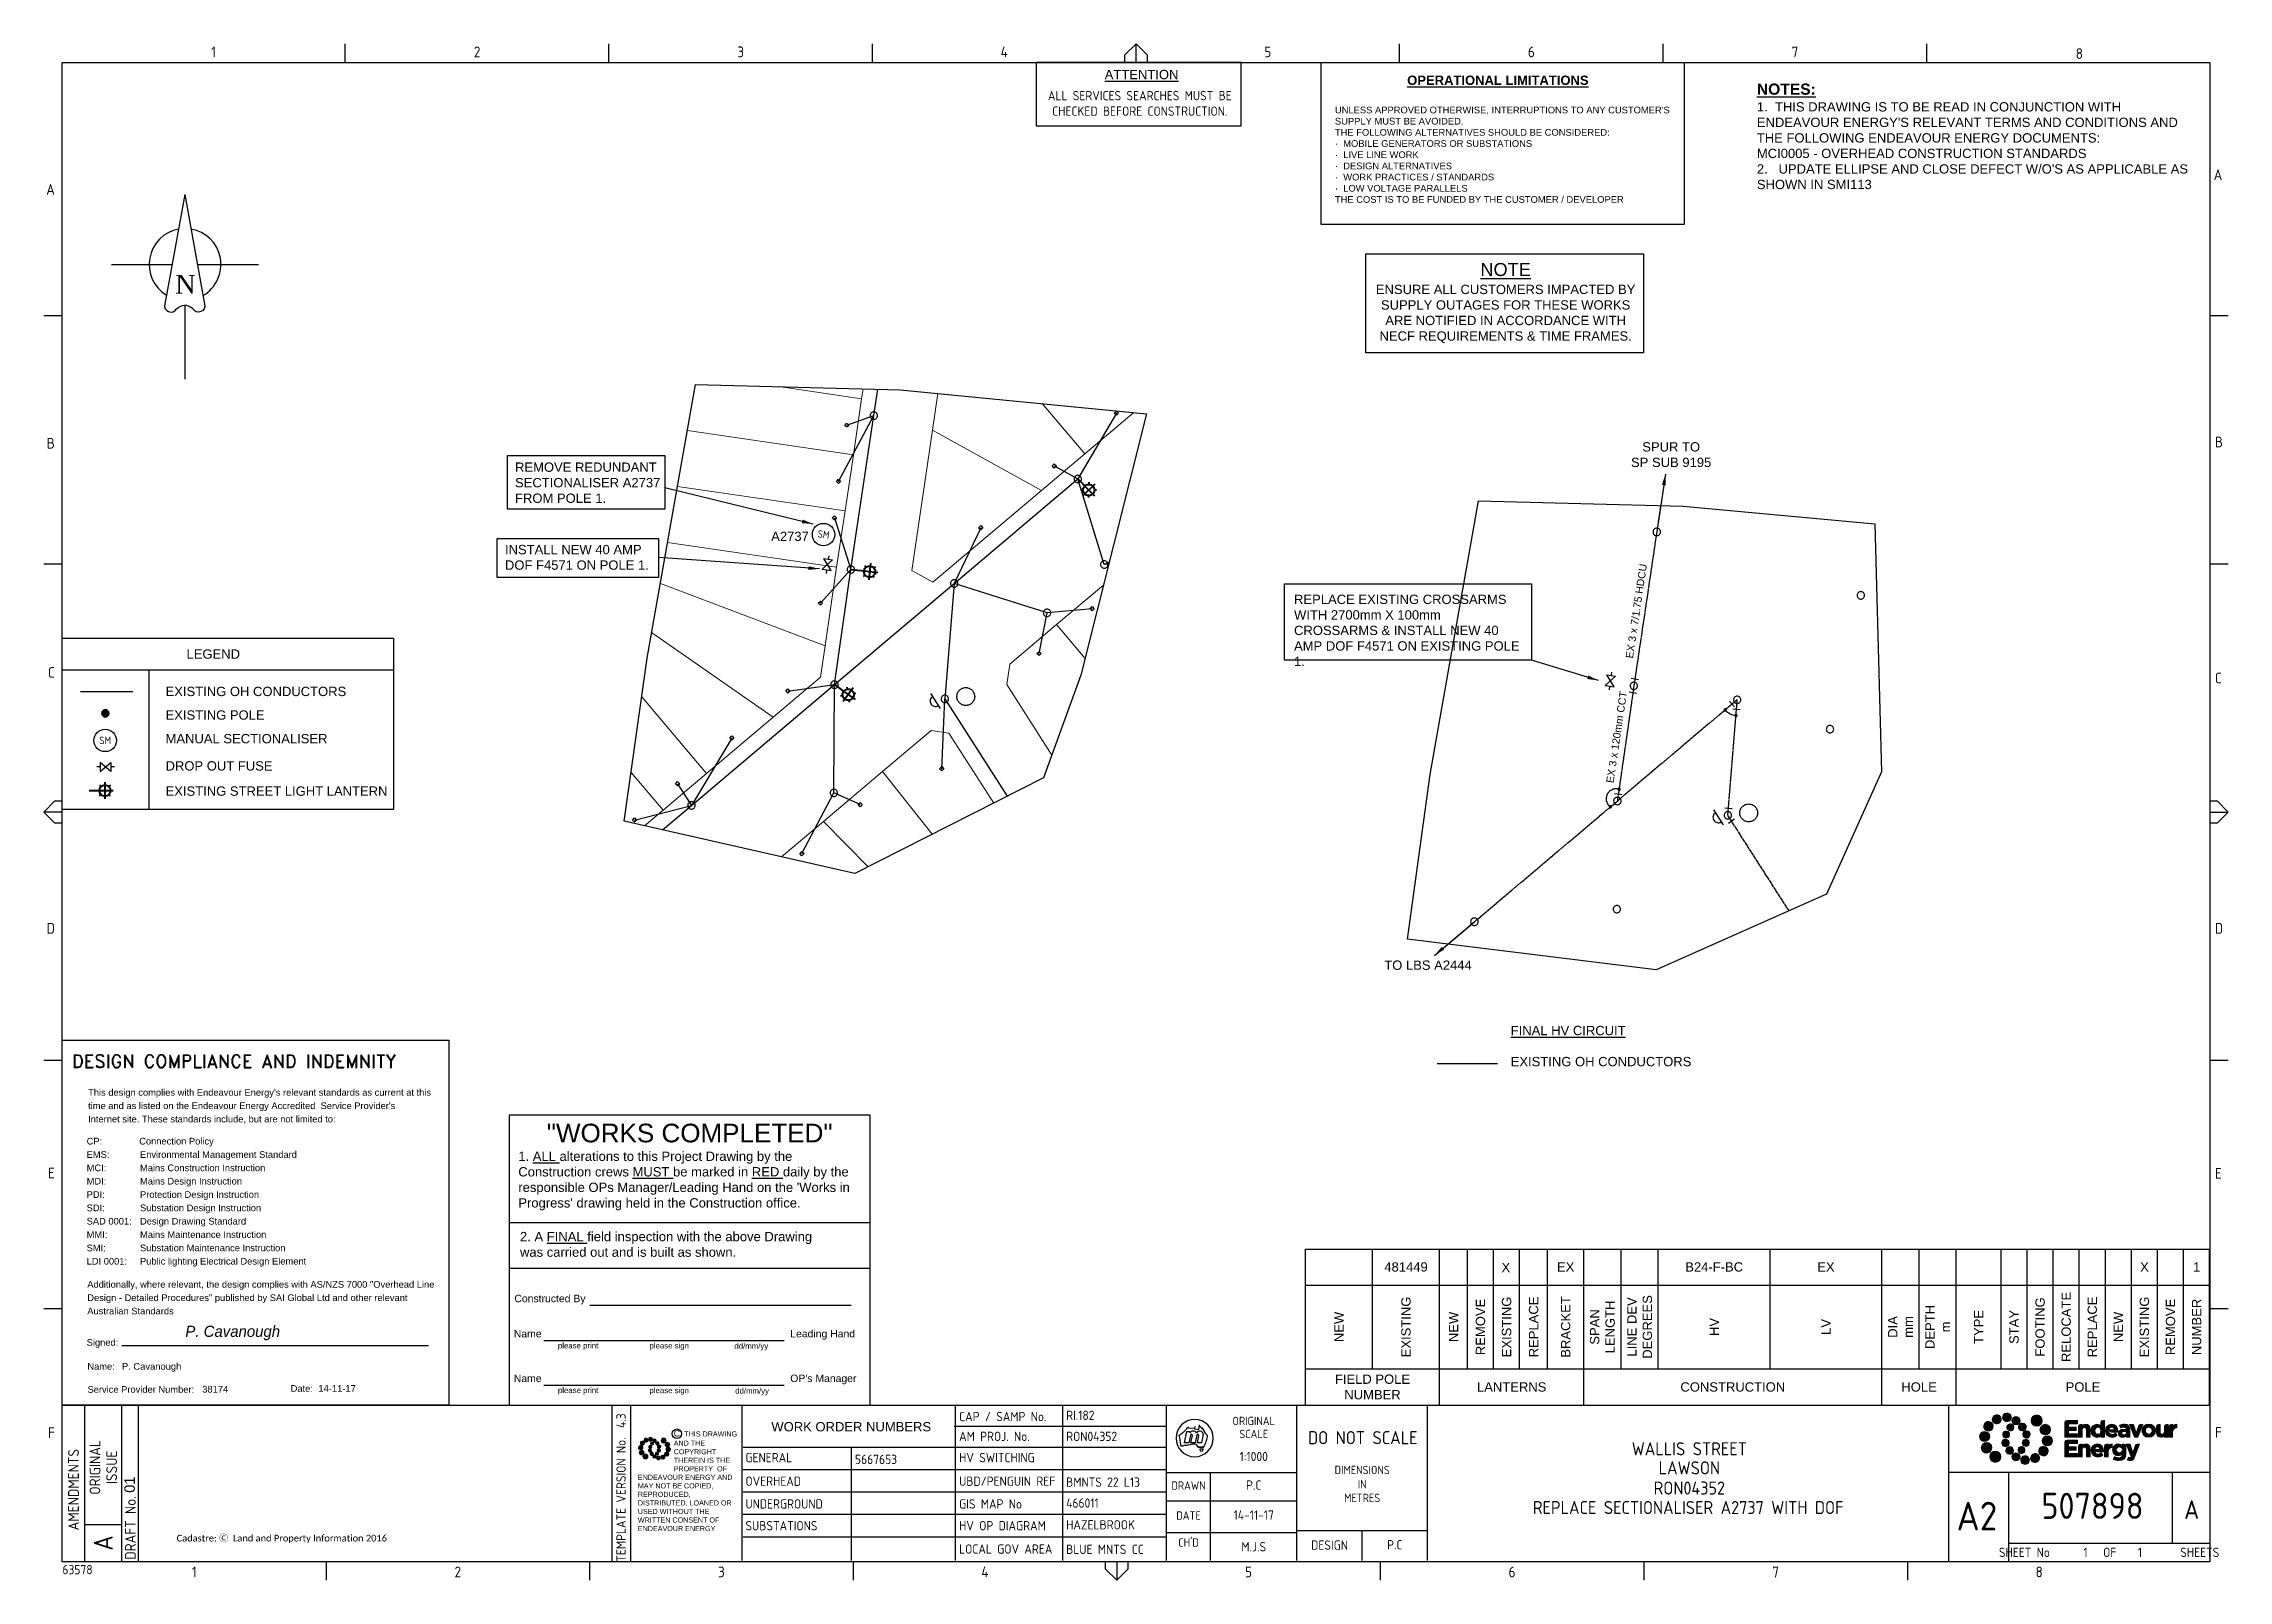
# Paper-space layout 'A2' of a CAD drawing. Header units: metres, sheet in millimetres. Extents: x -21 to 565, y 0 to 412.
# The model-space entities are those that its viewports show. They can reach past a viewport. Long polylines and large blocks are cut down to what shows.
import ezdxf
from ezdxf.enums import TextEntityAlignment as Align

# ---------------------------------------------------------------- set-up
doc = ezdxf.new("R2010")
doc.units = ezdxf.units.M
doc.linetypes.add('Cable Exist OH', pattern=[1, 1, 0])
doc.layers.get('0').update_dxf_attribs({"color": 6})
for name, color, linetype, lineweight in [('Cadastre Land Parcels_SP_EXT', 9, 'Continuous', 5), ('Cadastre Road Names_SP_HV_LV_SL_EXT', 9, 'Continuous', 5), ('Cadastre Roads_SP_EXT', 9, 'Continuous', 5)]:
    doc.layers.add(name, color=color, linetype=linetype, lineweight=lineweight)
for name, color, linetype in [('Equip_SP_HV_EXT', 7, 'Continuous'), ('Equip_SP_HV_NEW', 2, 'Continuous'), ('Equip_SP_SL_EXT', 7, 'Continuous'), ('Mains_HV_EXT', 7, 'Continuous'), ('Mains_HV_NEW', 2, 'Continuous'), ('Mains_HV_NEW_Hardwired', 2, 'Continuous'), ('Notes', 7, 'Continuous'), ('Notes_SP_MISC', 7, 'Continuous'), ('OH_Details_SP_MISC', 7, 'Continuous'), ('Services_SP_EXT', 7, 'Continuous'), ('SupportsOH_SP_TR_HV_LV_SL_EXT', 7, 'Continuous'), ('SupportsUG_SP_EXT', 7, 'Continuous')]:
    doc.layers.add(name, color=color, linetype=linetype)
doc.layers.add('Features_HIDE', color=1, linetype='Continuous', plot=False)
doc.layers.add('Viewports', color=6, linetype='Continuous', plot=False)
doc.styles.add('ARIAL', font='arial.ttf', dxfattribs={"height": 2})
doc.styles.add('Elec', font='romand__.ttf')
doc.styles.add('iecARIAL', font='arial.ttf', dxfattribs={"height": 2})
doc.styles.add('iecISOCP', font='isocp.shx')
doc.styles.add('iecNAME', font='times.ttf')
doc.styles.add('IESYMBOL1', font='isocp.shx')
doc.styles.add('POLE_LABEL', font='arial.ttf')
doc.styles.get("Standard").update_dxf_attribs({"font": 'arial.ttf'})
doc.styles.add('SWITCH_LABEL', font='arial.ttf', dxfattribs={"height": 2.5})
doc.dimstyles.get("Standard").update_dxf_attribs({"dimtxt": 0.18, "dimasz": 0.18, "dimexe": 0.18, "dimexo": 0.0625, "dimgap": 0.09, "dimtad": 0, "dimtih": 1, "dimtoh": 1, "dimdec": 4, "dimzin": 0, "dimdsep": 46, "dimtxsty": 'Standard', "dimcen": 0.09, "dimadec": 0, "dimazin": 0, "dimtfac": 1, "dimtdec": 4, "dimtofl": 0, "dimtmove": 0, "dimatfit": 3, "dimfxl": 1, "dimtolj": 1, "dimtzin": 0, "dimarcsym": 0})

psp = doc.layouts.new('A2')

# ---------------------------------------------------------------- texts
at = {"layer": 'Notes', "insert": (438.84, 401.73), "char_height": 3, "width": 117.1902, "attachment_point": 1, "style": 'iecISOCP'}
psp.add_mtext("{\\fArial|b1|i0|c0|p34;\\LNOTES:\\P\\fArial|b0|i0|c0|p34;\\H0.8333x;\\l1.  THIS DRAWING IS TO BE READ IN CONJUNCTION WITH ENDEAVOUR ENERGY'S RELEVANT TERMS AND CONDITIONS AND THE FOLLOWING ENDEAVOUR ENERGY DOCUMENTS:\\PMCI0005 - OVERHEAD CONSTRUCTION STANDARDS\\P2.   UPDATE ELLIPSE AND CLOSE DEFECT W/O'S AS APPLICABLE AS SHOWN IN SMI113}", dxfattribs=at)
at = {"layer": 'Notes', "color": 7, "linetype": 'Continuous', "char_height": 2.5, "attachment_point": 1}
for s, width, insert in [('\\pi6.0777;SPUR TO \\P\\pi3.0559;SP SUB 9195', 27.3652, (402, 305.47)), ('TO LBS A2444', 27.3652, (338.82, 166.35)), ('{\\LFINAL HV CIRCUIT\\P\\P}EXISTING OH CONDUCTORS', 74.3647, (372.76, 148.81))]:
    psp.add_mtext_dynamic_manual_height_columns(s, width=width, gutter_width=4, heights=[0], dxfattribs=dict(at, insert=insert))
at = {"layer": 'Notes', "char_height": 2, "attachment_point": 1, "rotation": 81.47312}
for s, insert in [('EX 3 x 7/1.75 HDCU', (403.59, 247.62)), ('EX 3 x 120mm CCT', (398.36, 214.17))]:
    psp.add_mtext_dynamic_manual_height_columns(s, width=42.7052, gutter_width=4, heights=[0], dxfattribs=dict(at, insert=insert))
at = {"layer": 'Notes', "char_height": 2.5, "attachment_point": 1}
for s, width, insert in [('LEGEND', 39.2065, (17.31, 249.86)), ('EXISTING OH CONDUCTORS', 73.9612, (11.68, 239.82)), ('EXISTING POLE', 73.9612, (11.68, 233.49)), ('MANUAL SECTIONALISER ', 73.9612, (11.68, 227.15)), ('DROP OUT FUSE', 73.9612, (11.68, 219.84)), ('EXISTING STREET LIGHT LANTERN', 73.9612, (11.68, 213.07)), ('X', 6.0124, (370.29, 85.2))]:
    psp.add_mtext_dynamic_manual_height_columns(s, width=width, gutter_width=4, heights=[0], dxfattribs=dict(at, insert=insert))
at = {"layer": 'Notes', "insert": (29.71, 68.33), "char_height": 3, "width": 82.7151, "attachment_point": 2}
psp.add_mtext('\\A1;{\\fVijaya|b0|i1|c0|p34;P. Cavanough}', dxfattribs=at)
at = {"layer": 'OH_Details_SP_MISC', "color": 7, "linetype": 'Continuous', "char_height": 2.5, "attachment_point": 1}
for s, width, insert in [('REMOVE REDUNDANT SECTIONALISER A2737 FROM POLE 1.', 42.4284, (105.49, 300.02)), ('INSTALL NEW 40 AMP\\PDOF F4571 ON POLE 1.', 42.4284, (102.79, 277.9)), ('REPLACE EXISTING CROSSARMS WITH 2700mm X 100mm CROSSARMS & INSTALL NEW 40 AMP DOF F4571 ON EXISTING POLE 1.', 62.5878, (314.6, 264.54))]:
    psp.add_mtext_dynamic_manual_height_columns(s, width=width, gutter_width=4, heights=[0], dxfattribs=dict(at, insert=insert))

msp = doc.modelspace()

# ---------------------------------------------------------------- texts
at = {"layer": 'Cadastre Land Parcels_SP_EXT'}
for s, p in [('8', (260997.36, 6265995.46)), ('31', (261069.47, 6265992.18)), ('6', (260996.56, 6265981.72)), ('4', (260994.33, 6265966.64)), ('33', (261055.83, 6265967.67)), ('2', (260994.81, 6265946.92)), ('35', (260992.32, 6265936.09)), ('37', (260975.66, 6265927.01)), ('39', (260965.37, 6265915.56)), ('32', (261088.16, 6265913.25)), ('34', (261060.88, 6265885.51))]:
    msp.add_text(s, height=1.8, dxfattribs=at).set_placement(p)
at = {"layer": 'Cadastre Road Names_SP_HV_LV_SL_EXT', "color": 4}
for s, rotation, p in [('WALLIS ST', 81.64001, (261044, 6265968.6)), ('HAY ST', 40.17137, (261007.1, 6265895.11))]:
    msp.add_text(s, height=3.6, rotation=rotation, dxfattribs=at).set_placement(p)
at = {"layer": 'Cadastre Roads_SP_EXT'}
msp.add_text('HAY ST', height=1.8, rotation=40.17339, dxfattribs=at).set_placement((260974.91, 6265865.77))

# ---------------------------------------------------------------- blocks, each defined once
blk = doc.blocks.new('NorthPnt 11(NP11)')
for p, q in [((-19.7, 0.02), (-3.49, 0)), ((3.32, 0), (19.7, -0.02)), ((-0.08, -10.94), (-0.08, -30.8))]:
    blk.add_line(p, q)
for points in [[(-0.08, 18.81), (-5.43, -10.68, 0.877048), (-2.29, -11.9, -0.1543), (-0.08, -10.94, 0.090511)], [(-0.08, 18.81), (5.26, -10.68, -0.877048), (2.13, -11.9, 0.1543), (-0.08, -10.94, -0.090511)]]:
    blk.add_lwpolyline(points, format="xyb")
for start, end in [(100.5988, 238.86433), (300.09942, 80.43745)]:
    blk.add_arc((0, 0), 9.64, start, end)
at = {"color": 7, "style": 'iecNAME'}
blk.add_text('N', height=5.02, dxfattribs=at).set_placement((-2.62, -7.82))
blk = doc.blocks.new('Note_Attention')
at = {"layer": 'Notes', "color": 7}
blk.add_lwpolyline([(0, 0), (55, 0), (55, 17), (0, 17)], close=True, dxfattribs=at)
at = {"layer": 'Notes', "color": 7, "char_height": 2.5, "style": 'iecISOCP'}
for s, insert, width, attachment_point in [('{\\fArial|b0|i0|c0|p34;\\LATTENTION}', (28.29, 15), 20.8, 2), ('{\\C7;ALL SERVICES SEARCHES MUST BE CHECKED BEFORE CONSTRUCTION.}', (27.82, 6), 53, 5)]:
    blk.add_mtext(s, dxfattribs=dict(at, insert=insert, width=width, attachment_point=attachment_point))
blk = doc.blocks.new('Note_Operational Limitations')
at = {"layer": 'Notes', "linetype": 'Continuous', "lineweight": -3}
blk.add_lwpolyline([(0, 43.53), (97.49, 43.53), (97.49, 0), (0, 0)], close=True, dxfattribs=at)
at = {"layer": 'Notes', "linetype": 'Continuous', "lineweight": -3, "insert": (3.7, 39.97), "char_height": 2.50005, "width": 90.8, "attachment_point": 1}
blk.add_mtext("{\\fArial|b1|i0|c0|p34;                 \\C7;   \\LOPERATIONAL LIMITATIONS\\P\\P\\fArial|b0|i0|c0|p34;\\H0.72x;\\lUNLESS APPROVED OTHERWISE, INTERRUPTIONS TO ANY CUSTOMER'S SUPPLY MUST BE AVOIDED.\\PTHE FOLLOWING ALTERNATIVES SHOULD BE CONSIDERED:\\P·  MOBILE GENERATORS OR SUBSTATIONS\\P·  LIVE LINE WORK\\P·  DESIGN ALTERNATIVES\\P·  WORK PRACTICES / STANDARDS\\P·  LOW VOLTAGE PARALLELS\\PTHE COST IS TO BE FUNDED BY THE CUSTOMER / DEVELOPER}", dxfattribs=at)
blk = doc.blocks.new('NOTE_DESIGN-COMPLIANCE')
blk.add_line((16, 16.01), (98.33, 16.01))
blk.add_lwpolyline([(-0.01, 97.99), (103.74, 97.99), (103.74, 0), (-0.01, 0)], close=True)
at = {"color": 7, "lineweight": -3, "style": 'Elec'}
blk.add_text('DESIGN COMPLIANCE AND INDEMNITY', height=3.5, dxfattribs=at).set_placement((2.6, 89.53), align=Align.BOTTOM_LEFT)
at = {"color": 7, "lineweight": -3}
for s, p in [('Signed:', (6.54, 17.75)), ('Name:', (6.71, 11.32)), ('Service Provider Number:', (6.76, 5.11)), ('Date: ', (61.29, 5.38))]:
    blk.add_text(s, height=1.79, dxfattribs=at).set_placement(p, align=Align.TOP_LEFT)
at = {"color": 7, "lineweight": -3, "char_height": 1.79, "line_spacing_factor": 1.2}
for s, insert, attachment_point in [("This design complies with Endeavour Energy's relevant standards as current at this \\Ptime and as listed on the Endeavour Energy Accredited  Service Provider's\\PInternet site. These standards include, but are not limited to:", (6.92, 75.56), 7), ('CP:^I          Connection Policy\\PEMS:^I^IEnvironmental Management Standard\\PMCI:^I^IMains Construction Instruction\\PMDI:^I^IMains Design Instruction\\PPDI:^I^IProtection Design Instruction\\PSDI:^I^ISubstation Design Instruction\\PSAD 0001:^IDesign Drawing Standard\\PMMI:^I^IMains Maintenance Instruction\\PSMI:^I^ISubstation Maintenance Instruction\\PLDI 0001:^IPublic lighting Electrical Design Element ', (6.53, 71.76), 1), ('\\PAdditionally, where relevant, the design complies with AS/NZS 7000 "Overhead Line\\PDesign - Detailed Procedures" published by SAI Global Ltd and other relevant \\PAustralian Standards', (6.7, 36.9), 1)]:
    blk.add_mtext(s, dxfattribs=dict(at, insert=insert, attachment_point=attachment_point))
at = {"ltscale": 0.5}
for tag, p in [('COMPANYNAME', (5.15, 14.51)), ('NAME', (16, 9.52)), ('SPN', (37.54, 3.38)), ('DATE', (68.73, 3.59))]:
    blk.add_attdef(tag, p, '', height=1.8, dxfattribs=at)
blk = doc.blocks.new('Note_Alterations')
for p, q in [((0, 37.62), (96.96, 37.62)), ((0, 25.35), (96.96, 25.35))]:
    blk.add_line(p, q)
blk.add_lwpolyline([(0, -11.44), (96.96, -11.44), (96.96, 66.44), (0, 66.44)], close=True)
at = {"color": 1}
for points in [[(21.66, 15.4), (91.87, 15.4)], [(9.34, 5.97), (73.85, 5.97)], [(9.34, -6.03), (73.85, -6.03)]]:
    blk.add_lwpolyline(points, dxfattribs=at)
at = {"style": 'ARIAL'}
for s, height, p in [('Constructed By', 2, (1.42, 16.21)), ('Name', 2, (1.27, 6.77)), ('Leading Hand', 2, (75.48, 6.77)), ('please print', 1.5, (13.12, 3.83)), ('please sign', 1.5, (37.69, 3.8)), ('dd/mm/yy', 1.5, (60.48, 3.72)), ('Name', 2, (1.27, -5.23)), ("OP's Manager", 2, (75.48, -5.22)), ('please print', 1.5, (13.12, -8.17)), ('please sign', 1.5, (37.69, -8.2)), ('dd/mm/yy', 1.5, (60.69, -8.31))]:
    blk.add_text(s, height=height, dxfattribs=at).set_placement(p)
at = {"color": 2, "insert": (48.48, 61.58), "char_height": 5, "width": 96.9641, "attachment_point": 5, "style": 'ARIAL'}
blk.add_mtext('"WORKS COMPLETED"', dxfattribs=at)
at = {"char_height": 2.5, "style": 'ARIAL'}
for s, insert, width, attachment_point in [("1. {\\LALL} alterations to this Project Drawing by the Construction crews {\\LMUST} be marked in {\\LRED} daily by the responsible OPs Manager/Leading Hand on the 'Works in Progress' drawing held in the Construction office.", (2.48, 56.63), 89.2844, 1), ('2. A {\\LFINAL} field inspection with the above Drawing was carried out and is built as shown. ', (2.93, 28.37), 84.7749, 7)]:
    blk.add_mtext(s, dxfattribs=dict(at, insert=insert, width=width, attachment_point=attachment_point))
blk = doc.blocks.new('A$C30A46249')
at = {"color": 7, "lineweight": -3, "insert": (6.92, 4.97), "char_height": 1.79, "attachment_point": 7, "line_spacing_factor": 1.2}
blk.add_mtext('{\\fCalibri|b0|i0|c0|p34;\\C256;Cadastre: \\fMS Gothic|b0|i0|c128|p49;\\C250;\\c2236962;Ⓒ\\fMS Gothic|b0|i0|c0|p49; \\fCalibri|b0|i0|c0|p34;\\C256;Land and Property Information 2016}', dxfattribs=at)
blk = doc.blocks.new('EE_LOGO_SMALL')
at = {"layer": 'Notes'}
h = blk.add_hatch(color=256, dxfattribs=at)
edge = h.paths.add_edge_path()
edge.add_spline(control_points=[(-8.4, 2), (-9.2, 2), (-9.8, 1.4), (-9.8, 0.7), (-9.9, -0.1), (-9.3, -0.7), (-8.6, -0.8), (-7.8, -0.8), (-7.2, -0.2), (-7.1, 0.5), (-7.1, 1.3), (-7.7, 1.9), (-8.4, 2)], knot_values=[0, 0, 0, 0, 1, 1, 1, 2, 2, 2, 3, 3, 3, 4, 4, 4, 4], degree=3, periodic=0)
h = blk.add_hatch(color=256, dxfattribs=at)
edge = h.paths.add_edge_path()
edge.add_spline(control_points=[(-6.8, 4.5), (-7.4, 4.8), (-8.2, 4.6), (-8.6, 4), (-8.9, 3.4), (-8.7, 2.6), (-8.1, 2.2), (-7.5, 1.9), (-6.7, 2.1), (-6.3, 2.7), (-6, 3.3), (-6.2, 4.1), (-6.8, 4.5)], knot_values=[0, 0, 0, 0, 1, 1, 1, 2, 2, 2, 3, 3, 3, 4, 4, 4, 4], degree=3, periodic=0)
h = blk.add_hatch(color=256, dxfattribs=at)
edge = h.paths.add_edge_path()
edge.add_spline(control_points=[(-4.2, 5.9), (-4.6, 6.5), (-5.3, 6.6), (-5.9, 6.3), (-6.4, 5.9), (-6.6, 5.1), (-6.2, 4.6), (-5.9, 4), (-5.1, 3.8), (-4.6, 4.2), (-4, 4.6), (-3.8, 5.3), (-4.2, 5.9)], knot_values=[0, 0, 0, 0, 1, 1, 1, 2, 2, 2, 3, 3, 3, 4, 4, 4, 4], degree=3, periodic=0)
h = blk.add_hatch(color=256, dxfattribs=at)
edge = h.paths.add_edge_path()
edge.add_spline(control_points=[(-1.3, 5.9), (-1.4, 6.5), (-2, 7), (-2.6, 6.9), (-3.3, 6.9), (-3.7, 6.3), (-3.7, 5.6), (-3.6, 5), (-3, 4.5), (-2.4, 4.6), (-1.7, 4.7), (-1.3, 5.2), (-1.3, 5.9)], knot_values=[0, 0, 0, 0, 1, 1, 1, 2, 2, 2, 3, 3, 3, 4, 4, 4, 4], degree=3, periodic=0)
h = blk.add_hatch(color=256, dxfattribs=at)
edge = h.paths.add_edge_path()
edge.add_spline(control_points=[(-2.5, 2.1), (-3, 2.2), (-3.5, 1.9), (-3.6, 1.3), (-3.7, 0.8), (-3.4, 0.3), (-2.9, 0.2), (-2.4, 0.1), (-1.9, 0.4), (-1.8, 0.9), (-1.7, 1.5), (-2, 2), (-2.5, 2.1)], knot_values=[0, 0, 0, 0, 1, 1, 1, 2, 2, 2, 3, 3, 3, 4, 4, 4, 4], degree=3, periodic=0)
h = blk.add_hatch(color=256, dxfattribs=at)
edge = h.paths.add_edge_path()
edge.add_spline(control_points=[(1, 4.9), (1, 4.3), (0.5, 3.8), (-0.1, 3.8), (-0.7, 3.8), (-1.2, 4.3), (-1.2, 4.9), (-1.2, 5.5), (-0.7, 6), (-0.1, 6), (0.5, 6), (1, 5.5), (1, 4.9)], knot_values=[0, 0, 0, 0, 1, 1, 1, 2, 2, 2, 3, 3, 3, 4, 4, 4, 4], degree=3, periodic=0)
edge = h.paths.add_edge_path()
edge.add_spline(control_points=[(-1.4, 4), (-1.9, 4.1), (-2.4, 3.8), (-2.5, 3.3), (-2.6, 2.7), (-2.3, 2.2), (-1.8, 2.1), (-1.3, 2), (-0.7, 2.3), (-0.6, 2.9), (-0.5, 3.4), (-0.9, 3.9), (-1.4, 4)], knot_values=[0, 0, 0, 0, 1, 1, 1, 2, 2, 2, 3, 3, 3, 4, 4, 4, 4], degree=3, periodic=0)
h = blk.add_hatch(color=256, dxfattribs=at)
edge = h.paths.add_edge_path()
edge.add_spline(control_points=[(2.3, 2.4), (2.8, 2.8), (2.8, 3.4), (2.4, 3.9), (2, 4.3), (1.4, 4.3), (0.9, 3.9), (0.5, 3.6), (0.5, 2.9), (0.9, 2.5), (1.2, 2), (1.9, 2), (2.3, 2.4)], knot_values=[0, 0, 0, 0, 1, 1, 1, 2, 2, 2, 3, 3, 3, 4, 4, 4, 4], degree=3, periodic=0)
edge = h.paths.add_edge_path()
edge.add_spline(control_points=[(1, 4.9), (1, 4.3), (0.5, 3.8), (-0.1, 3.8), (-0.7, 3.8), (-1.2, 4.3), (-1.2, 4.9), (-1.2, 5.5), (-0.7, 6), (-0.1, 6), (0.5, 6), (1, 5.5), (1, 4.9)], knot_values=[0, 0, 0, 0, 1, 1, 1, 2, 2, 2, 3, 3, 3, 4, 4, 4, 4], degree=3, periodic=0)
h = blk.add_hatch(color=256, dxfattribs=at)
edge = h.paths.add_edge_path()
edge.add_spline(control_points=[(1, 4.9), (1, 4.3), (0.5, 3.8), (-0.1, 3.8), (-0.7, 3.8), (-1.2, 4.3), (-1.2, 4.9), (-1.2, 5.5), (-0.7, 6), (-0.1, 6), (0.5, 6), (1, 5.5), (1, 4.9)], knot_values=[0, 0, 0, 0, 1, 1, 1, 2, 2, 2, 3, 3, 3, 4, 4, 4, 4], degree=3, periodic=0)
edge = h.paths.add_edge_path(flags=16)
edge.add_spline(control_points=[(1, 4.9), (1, 4.3), (0.5, 3.8), (-0.1, 3.8), (-0.7, 3.8), (-1.2, 4.3), (-1.2, 4.9), (-1.2, 5.5), (-0.7, 6), (-0.1, 6), (0.5, 6), (1, 5.5), (1, 4.9)], knot_values=[0, 0, 0, 0, 1, 1, 1, 2, 2, 2, 3, 3, 3, 4, 4, 4, 4], degree=3, periodic=0)
h = blk.add_hatch(color=256, dxfattribs=at)
edge = h.paths.add_edge_path()
edge.add_spline(control_points=[(3, 0.2), (3.5, 0.3), (3.8, 0.9), (3.7, 1.4), (3.6, 1.9), (3, 2.3), (2.5, 2.1), (1.9, 2), (1.6, 1.4), (1.8, 0.9), (1.9, 0.4), (2.5, 0.1), (3, 0.2)], knot_values=[0, 0, 0, 0, 1, 1, 1, 2, 2, 2, 3, 3, 3, 4, 4, 4, 4], degree=3, periodic=0)
h = blk.add_hatch(color=256, dxfattribs=at)
edge = h.paths.add_edge_path()
edge.add_spline(control_points=[(7, 4.9), (7, 4), (6.3, 3.4), (5.5, 3.4), (4.6, 3.4), (4, 4), (4, 4.9), (4, 5.7), (4.6, 6.4), (5.5, 6.4), (6.3, 6.4), (7, 5.7), (7, 4.9)], knot_values=[0, 0, 0, 0, 1, 1, 1, 2, 2, 2, 3, 3, 3, 4, 4, 4, 4], degree=3, periodic=0)
h = blk.add_hatch(color=256, dxfattribs=at)
edge = h.paths.add_edge_path()
edge.add_spline(control_points=[(8.4, 1.1), (9.1, 1.5), (9.4, 2.3), (9.1, 3), (8.8, 3.7), (7.9, 4.1), (7.2, 3.8), (6.5, 3.4), (6.2, 2.6), (6.5, 1.9), (6.8, 1.2), (7.7, 0.8), (8.4, 1.1)], knot_values=[0, 0, 0, 0, 1, 1, 1, 2, 2, 2, 3, 3, 3, 4, 4, 4, 4], degree=3, periodic=0)
h = blk.add_hatch(color=256, dxfattribs=at)
edge = h.paths.add_edge_path()
edge.add_spline(control_points=[(8.3, -1.9), (9, -1.9), (9.7, -1.4), (9.7, -0.6), (9.7, 0.1), (9.2, 0.8), (8.4, 0.8), (7.7, 0.8), (7, 0.3), (7, -0.5), (6.9, -1.2), (7.5, -1.9), (8.3, -1.9)], knot_values=[0, 0, 0, 0, 1, 1, 1, 2, 2, 2, 3, 3, 3, 4, 4, 4, 4], degree=3, periodic=0)
h = blk.add_hatch(color=256, dxfattribs=at)
edge = h.paths.add_edge_path()
edge.add_spline(control_points=[(-8.5, -1.1), (-9.2, -1.4), (-9.6, -2.3), (-9.3, -3), (-8.9, -3.7), (-8.1, -4), (-7.4, -3.7), (-6.7, -3.4), (-6.3, -2.5), (-6.6, -1.8), (-7, -1.1), (-7.8, -0.8), (-8.5, -1.1)], knot_values=[0, 0, 0, 0, 1, 1, 1, 2, 2, 2, 3, 3, 3, 4, 4, 4, 4], degree=3, periodic=0)
h = blk.add_hatch(color=256, dxfattribs=at)
edge = h.paths.add_edge_path()
edge.add_spline(control_points=[(-7.1, -4.8), (-7.1, -4), (-6.5, -3.3), (-5.6, -3.3), (-4.8, -3.3), (-4.1, -4), (-4.1, -4.8), (-4.1, -5.7), (-4.8, -6.3), (-5.6, -6.3), (-6.5, -6.3), (-7.1, -5.7), (-7.1, -4.8)], knot_values=[0, 0, 0, 0, 1, 1, 1, 2, 2, 2, 3, 3, 3, 4, 4, 4, 4], degree=3, periodic=0)
h = blk.add_hatch(color=256, dxfattribs=at)
edge = h.paths.add_edge_path()
edge.add_spline(control_points=[(-3.1, -0.2), (-3.7, -0.3), (-4, -0.8), (-3.8, -1.4), (-3.7, -1.9), (-3.2, -2.2), (-2.6, -2.1), (-2.1, -1.9), (-1.8, -1.4), (-1.9, -0.9), (-2.1, -0.3), (-2.6, 0), (-3.1, -0.2)], knot_values=[0, 0, 0, 0, 1, 1, 1, 2, 2, 2, 3, 3, 3, 4, 4, 4, 4], degree=3, periodic=0)
h = blk.add_hatch(color=256, dxfattribs=at)
edge = h.paths.add_edge_path()
edge.add_spline(control_points=[(-2.5, -2.3), (-2.9, -2.7), (-3, -3.4), (-2.6, -3.8), (-2.2, -4.2), (-1.5, -4.3), (-1.1, -3.9), (-0.7, -3.5), (-0.6, -2.8), (-1, -2.4), (-1.4, -2), (-2, -1.9), (-2.5, -2.3)], knot_values=[0, 0, 0, 0, 1, 1, 1, 2, 2, 2, 3, 3, 3, 4, 4, 4, 4], degree=3, periodic=0)
h = blk.add_hatch(color=256, dxfattribs=at)
edge = h.paths.add_edge_path()
edge.add_spline(control_points=[(-1.2, -4.8), (-1.2, -4.2), (-0.7, -3.7), (-0.1, -3.7), (0.5, -3.7), (1, -4.2), (1, -4.8), (1, -5.4), (0.5, -5.9), (-0.1, -5.9), (-0.7, -5.9), (-1.2, -5.4), (-1.2, -4.8)], knot_values=[0, 0, 0, 0, 1, 1, 1, 2, 2, 2, 3, 3, 3, 4, 4, 4, 4], degree=3, periodic=0)
h = blk.add_hatch(color=256, dxfattribs=at)
edge = h.paths.add_edge_path()
edge.add_spline(control_points=[(1.2, -3.9), (1.7, -4.1), (2.2, -3.7), (2.3, -3.2), (2.5, -2.7), (2.1, -2.2), (1.6, -2.1), (1.1, -2), (0.6, -2.3), (0.5, -2.8), (0.4, -3.3), (0.7, -3.8), (1.2, -3.9)], knot_values=[0, 0, 0, 0, 1, 1, 1, 2, 2, 2, 3, 3, 3, 4, 4, 4, 4], degree=3, periodic=0)
h = blk.add_hatch(color=256, dxfattribs=at)
edge = h.paths.add_edge_path()
edge.add_spline(control_points=[(1.2, -5.8), (1.3, -6.5), (1.8, -6.9), (2.5, -6.9), (3.1, -6.8), (3.6, -6.2), (3.5, -5.6), (3.4, -5), (2.9, -4.5), (2.2, -4.6), (1.6, -4.6), (1.1, -5.2), (1.2, -5.8)], knot_values=[0, 0, 0, 0, 1, 1, 1, 2, 2, 2, 3, 3, 3, 4, 4, 4, 4], degree=3, periodic=0)
h = blk.add_hatch(color=256, dxfattribs=at)
edge = h.paths.add_edge_path()
edge.add_spline(control_points=[(2.4, -2), (2.9, -2.1), (3.4, -1.8), (3.5, -1.3), (3.6, -0.8), (3.3, -0.3), (2.8, -0.2), (2.2, -0.1), (1.7, -0.4), (1.6, -0.9), (1.5, -1.4), (1.8, -1.9), (2.4, -2)], knot_values=[0, 0, 0, 0, 1, 1, 1, 2, 2, 2, 3, 3, 3, 4, 4, 4, 4], degree=3, periodic=0)
h = blk.add_hatch(color=256, dxfattribs=at)
edge = h.paths.add_edge_path()
edge.add_spline(control_points=[(4, -5.8), (4.4, -6.4), (5.2, -6.6), (5.7, -6.2), (6.3, -5.8), (6.5, -5.1), (6.1, -4.5), (5.7, -4), (5, -3.8), (4.4, -4.2), (3.8, -4.5), (3.7, -5.3), (4, -5.8)], knot_values=[0, 0, 0, 0, 1, 1, 1, 2, 2, 2, 3, 3, 3, 4, 4, 4, 4], degree=3, periodic=0)
h = blk.add_hatch(color=256, dxfattribs=at)
edge = h.paths.add_edge_path()
edge.add_spline(control_points=[(6.7, -4.4), (7.3, -4.8), (8.1, -4.6), (8.4, -4), (8.8, -3.3), (8.6, -2.6), (8, -2.2), (7.3, -1.8), (6.6, -2.1), (6.2, -2.7), (5.8, -3.3), (6, -4.1), (6.7, -4.4)], knot_values=[0, 0, 0, 0, 1, 1, 1, 2, 2, 2, 3, 3, 3, 4, 4, 4, 4], degree=3, periodic=0)
at = {"layer": 'Notes', "lineweight": 0}
for points in [[(1.8, 2.1), (1.8, 2.1)], [(-2, -2.1), (-2, -2.1)]]:
    blk.add_lwpolyline(points, dxfattribs=at)
for points in [[(-8.4, 2), (-9.2, 2), (-9.8, 1.4), (-9.8, 0.7), (-9.9, -0.1), (-9.3, -0.7), (-8.6, -0.8), (-7.8, -0.8), (-7.2, -0.2), (-7.1, 0.5), (-7.1, 1.3), (-7.7, 1.9), (-8.4, 2)], [(-6.8, 4.5), (-7.4, 4.8), (-8.2, 4.6), (-8.6, 4), (-8.9, 3.4), (-8.7, 2.6), (-8.1, 2.2), (-7.5, 1.9), (-6.7, 2.1), (-6.3, 2.7), (-6, 3.3), (-6.2, 4.1), (-6.8, 4.5)], [(-4.2, 5.9), (-4.6, 6.5), (-5.3, 6.6), (-5.9, 6.3), (-6.4, 5.9), (-6.6, 5.1), (-6.2, 4.6), (-5.9, 4), (-5.1, 3.8), (-4.6, 4.2), (-4, 4.6), (-3.8, 5.3), (-4.2, 5.9)], [(-1.3, 5.9), (-1.4, 6.5), (-2, 7), (-2.6, 6.9), (-3.3, 6.9), (-3.7, 6.3), (-3.7, 5.6), (-3.6, 5), (-3, 4.5), (-2.4, 4.6), (-1.7, 4.7), (-1.3, 5.2), (-1.3, 5.9)], [(-2.5, 2.1), (-3, 2.2), (-3.5, 1.9), (-3.6, 1.3), (-3.7, 0.8), (-3.4, 0.3), (-2.9, 0.2), (-2.4, 0.1), (-1.9, 0.4), (-1.8, 0.9), (-1.7, 1.5), (-2, 2), (-2.5, 2.1)], [(-1.4, 4), (-1.9, 4.1), (-2.4, 3.8), (-2.5, 3.3), (-2.6, 2.7), (-2.3, 2.2), (-1.8, 2.1), (-1.3, 2), (-0.7, 2.3), (-0.6, 2.9), (-0.5, 3.4), (-0.9, 3.9), (-1.4, 4)], [(1, 4.9), (1, 4.3), (0.5, 3.8), (-0.1, 3.8), (-0.7, 3.8), (-1.2, 4.3), (-1.2, 4.9), (-1.2, 5.5), (-0.7, 6), (-0.1, 6), (0.5, 6), (1, 5.5), (1, 4.9)], [(1, 4.9), (1, 4.3), (0.5, 3.8), (-0.1, 3.8), (-0.7, 3.8), (-1.2, 4.3), (-1.2, 4.9), (-1.2, 5.5), (-0.7, 6), (-0.1, 6), (0.5, 6), (1, 5.5), (1, 4.9)], [(2.3, 2.4), (2.8, 2.8), (2.8, 3.4), (2.4, 3.9), (2, 4.3), (1.4, 4.3), (0.9, 3.9), (0.5, 3.6), (0.5, 2.9), (0.9, 2.5), (1.2, 2), (1.9, 2), (2.3, 2.4)], [(3, 0.2), (3.5, 0.3), (3.8, 0.9), (3.7, 1.4), (3.6, 1.9), (3, 2.3), (2.5, 2.1), (1.9, 2), (1.6, 1.4), (1.8, 0.9), (1.9, 0.4), (2.5, 0.1), (3, 0.2)], [(7, 4.9), (7, 4), (6.3, 3.4), (5.5, 3.4), (4.6, 3.4), (4, 4), (4, 4.9), (4, 5.7), (4.6, 6.4), (5.5, 6.4), (6.3, 6.4), (7, 5.7), (7, 4.9)], [(8.4, 1.1), (9.1, 1.5), (9.4, 2.3), (9.1, 3), (8.8, 3.7), (7.9, 4.1), (7.2, 3.8), (6.5, 3.4), (6.2, 2.6), (6.5, 1.9), (6.8, 1.2), (7.7, 0.8), (8.4, 1.1)], [(8.3, -1.9), (9, -1.9), (9.7, -1.4), (9.7, -0.6), (9.7, 0.1), (9.2, 0.8), (8.4, 0.8), (7.7, 0.8), (7, 0.3), (7, -0.5), (6.9, -1.2), (7.5, -1.9), (8.3, -1.9)], [(-8.5, -1.1), (-9.2, -1.4), (-9.6, -2.3), (-9.3, -3), (-8.9, -3.7), (-8.1, -4), (-7.4, -3.7), (-6.7, -3.4), (-6.3, -2.5), (-6.6, -1.8), (-7, -1.1), (-7.8, -0.8), (-8.5, -1.1)], [(-7.1, -4.8), (-7.1, -4), (-6.5, -3.3), (-5.6, -3.3), (-4.8, -3.3), (-4.1, -4), (-4.1, -4.8), (-4.1, -5.7), (-4.8, -6.3), (-5.6, -6.3), (-6.5, -6.3), (-7.1, -5.7), (-7.1, -4.8)], [(-3.1, -0.2), (-3.7, -0.3), (-4, -0.8), (-3.8, -1.4), (-3.7, -1.9), (-3.2, -2.2), (-2.6, -2.1), (-2.1, -1.9), (-1.8, -1.4), (-1.9, -0.9), (-2.1, -0.3), (-2.6, 0), (-3.1, -0.2)], [(-2.5, -2.3), (-2.9, -2.7), (-3, -3.4), (-2.6, -3.8), (-2.2, -4.2), (-1.5, -4.3), (-1.1, -3.9), (-0.7, -3.5), (-0.6, -2.8), (-1, -2.4), (-1.4, -2), (-2, -1.9), (-2.5, -2.3)], [(-1.2, -4.8), (-1.2, -4.2), (-0.7, -3.7), (-0.1, -3.7), (0.5, -3.7), (1, -4.2), (1, -4.8), (1, -5.4), (0.5, -5.9), (-0.1, -5.9), (-0.7, -5.9), (-1.2, -5.4), (-1.2, -4.8)], [(1.2, -3.9), (1.7, -4.1), (2.2, -3.7), (2.3, -3.2), (2.5, -2.7), (2.1, -2.2), (1.6, -2.1), (1.1, -2), (0.6, -2.3), (0.5, -2.8), (0.4, -3.3), (0.7, -3.8), (1.2, -3.9)], [(1.2, -5.8), (1.3, -6.5), (1.8, -6.9), (2.5, -6.9), (3.1, -6.8), (3.6, -6.2), (3.5, -5.6), (3.4, -5), (2.9, -4.5), (2.2, -4.6), (1.6, -4.6), (1.1, -5.2), (1.2, -5.8)], [(2.4, -2), (2.9, -2.1), (3.4, -1.8), (3.5, -1.3), (3.6, -0.8), (3.3, -0.3), (2.8, -0.2), (2.2, -0.1), (1.7, -0.4), (1.6, -0.9), (1.5, -1.4), (1.8, -1.9), (2.4, -2)], [(4, -5.8), (4.4, -6.4), (5.2, -6.6), (5.7, -6.2), (6.3, -5.8), (6.5, -5.1), (6.1, -4.5), (5.7, -4), (5, -3.8), (4.4, -4.2), (3.8, -4.5), (3.7, -5.3), (4, -5.8)], [(6.7, -4.4), (7.3, -4.8), (8.1, -4.6), (8.4, -4), (8.8, -3.3), (8.6, -2.6), (8, -2.2), (7.3, -1.8), (6.6, -2.1), (6.2, -2.7), (5.8, -3.3), (6, -4.1), (6.7, -4.4)]]:
    blk.add_open_spline(points, degree=3, knots=[0, 0, 0, 0, 1, 1, 1, 2, 2, 2, 3, 3, 3, 4, 4, 4, 4], dxfattribs=at)
blk = doc.blocks.new('EE_COPYRIGHT_A2')
at = {"layer": 'Notes'}
blk.add_circle((9.53, -0.82), 1.15, dxfattribs=at)
at = {"xscale": 0.4, "yscale": 0.4, "zscale": 0.4}
blk.add_blockref('EE_LOGO_SMALL', (4.09, -4.46), dxfattribs=at)
at = {"layer": 'Notes', "insert": (0, 0), "char_height": 1.25, "width": 24.1208, "attachment_point": 1, "style": 'ARIAL'}
blk.add_mtext('\\pt8.75;               ^I{\\H1.2x;C } THIS DRAWING\\P\\pi-8.75,l8.75,t8.75,20;       ^IAND THE ^I\\P\\pi0,t8.75;COPYRIGHT\\P\\pi-8.75,t1.25,8.75;^I^ITHEREIN IS THE PROPERTY  OF \\P\\pi0,l0,t1.25;ENDEAVOUR ENERGY AND MAY NOT BE COPIED, REPRODUCED, DISTRIBUTED, LOANED OR USED WITHOUT THE WRITTEN CONSENT OF ENDEAVOUR ENERGY', dxfattribs=at)
blk = doc.blocks.new('EE_LOGO')
h = blk.add_hatch(color=7)
edge = h.paths.add_edge_path()
edge.add_spline(control_points=[(-21.12, 5.87), (-21.48, 6.44), (-22.24, 6.61), (-22.81, 6.24), (-23.37, 5.88), (-23.54, 5.12), (-23.17, 4.55), (-22.81, 3.98), (-22.05, 3.82), (-21.48, 4.19), (-20.92, 4.55), (-20.75, 5.31), (-21.12, 5.87)], knot_values=[0, 0, 0, 0, 1, 1, 1, 2, 2, 2, 3, 3, 3, 4, 4, 4, 4], degree=3, periodic=0)
h = blk.add_hatch(color=7)
edge = h.paths.add_edge_path()
edge.add_spline(control_points=[(-18.27, 5.87), (-18.34, 6.5), (-18.91, 6.97), (-19.54, 6.9), (-20.18, 6.84), (-20.65, 6.27), (-20.58, 5.63), (-20.52, 4.99), (-19.95, 4.53), (-19.31, 4.59), (-18.67, 4.66), (-18.21, 5.23), (-18.27, 5.87)], knot_values=[0, 0, 0, 0, 1, 1, 1, 2, 2, 2, 3, 3, 3, 4, 4, 4, 4], degree=3, periodic=0)
h = blk.add_hatch(color=7)
edge = h.paths.add_edge_path()
edge.add_spline(control_points=[(-15.91, 4.86), (-15.91, 4.26), (-16.4, 3.77), (-17, 3.77), (-17.6, 3.77), (-18.08, 4.26), (-18.08, 4.86), (-18.08, 5.46), (-17.6, 5.95), (-17, 5.95), (-16.4, 5.95), (-15.91, 5.46), (-15.91, 4.86)], knot_values=[0, 0, 0, 0, 1, 1, 1, 2, 2, 2, 3, 3, 3, 4, 4, 4, 4], degree=3, periodic=0)
edge = h.paths.add_edge_path()
edge.add_spline(control_points=[(-18.29, 3.97), (-18.8, 4.08), (-19.3, 3.76), (-19.41, 3.25), (-19.52, 2.74), (-19.2, 2.23), (-18.69, 2.12), (-18.18, 2.01), (-17.67, 2.33), (-17.56, 2.84), (-17.45, 3.35), (-17.78, 3.86), (-18.29, 3.97)], knot_values=[0, 0, 0, 0, 1, 1, 1, 2, 2, 2, 3, 3, 3, 4, 4, 4, 4], degree=3, periodic=0)
h = blk.add_hatch(color=7)
edge = h.paths.add_edge_path()
edge.add_spline(control_points=[(-14.59, 2.36), (-14.16, 2.75), (-14.12, 3.41), (-14.51, 3.84), (-14.89, 4.27), (-15.55, 4.31), (-15.99, 3.93), (-16.42, 3.54), (-16.46, 2.88), (-16.07, 2.45), (-15.69, 2.01), (-15.02, 1.98), (-14.59, 2.36)], knot_values=[0, 0, 0, 0, 1, 1, 1, 2, 2, 2, 3, 3, 3, 4, 4, 4, 4], degree=3, periodic=0)
edge = h.paths.add_edge_path()
edge.add_spline(control_points=[(-15.91, 4.86), (-15.91, 4.26), (-16.4, 3.77), (-17, 3.77), (-17.6, 3.77), (-18.08, 4.26), (-18.08, 4.86), (-18.08, 5.46), (-17.6, 5.95), (-17, 5.95), (-16.4, 5.95), (-15.91, 5.46), (-15.91, 4.86)], knot_values=[0, 0, 0, 0, 1, 1, 1, 2, 2, 2, 3, 3, 3, 4, 4, 4, 4], degree=3, periodic=0)
h = blk.add_hatch(color=7)
edge = h.paths.add_edge_path()
edge.add_spline(control_points=[(-15.91, 4.86), (-15.91, 4.26), (-16.4, 3.77), (-17, 3.77), (-17.6, 3.77), (-18.08, 4.26), (-18.08, 4.86), (-18.08, 5.46), (-17.6, 5.95), (-17, 5.95), (-16.4, 5.95), (-15.91, 5.46), (-15.91, 4.86)], knot_values=[0, 0, 0, 0, 1, 1, 1, 2, 2, 2, 3, 3, 3, 4, 4, 4, 4], degree=3, periodic=0)
edge = h.paths.add_edge_path(flags=16)
edge.add_spline(control_points=[(-15.91, 4.86), (-15.91, 4.26), (-16.4, 3.77), (-17, 3.77), (-17.6, 3.77), (-18.08, 4.26), (-18.08, 4.86), (-18.08, 5.46), (-17.6, 5.95), (-17, 5.95), (-16.4, 5.95), (-15.91, 5.46), (-15.91, 4.86)], knot_values=[0, 0, 0, 0, 1, 1, 1, 2, 2, 2, 3, 3, 3, 4, 4, 4, 4], degree=3, periodic=0)
h = blk.add_hatch(color=7)
edge = h.paths.add_edge_path()
edge.add_spline(control_points=[(-9.93, 4.86), (-9.93, 4.03), (-10.61, 3.35), (-11.44, 3.35), (-12.28, 3.35), (-12.95, 4.03), (-12.95, 4.86), (-12.95, 5.69), (-12.28, 6.37), (-11.44, 6.37), (-10.61, 6.37), (-9.93, 5.69), (-9.93, 4.86)], knot_values=[0, 0, 0, 0, 1, 1, 1, 2, 2, 2, 3, 3, 3, 4, 4, 4, 4], degree=3, periodic=0)
h = blk.add_hatch(color=7)
edge = h.paths.add_edge_path()
edge.add_spline(control_points=[(-25.34, 1.94), (-26.08, 1.98), (-26.72, 1.41), (-26.77, 0.66), (-26.81, -0.09), (-26.24, -0.72), (-25.49, -0.77), (-24.74, -0.81), (-24.1, -0.24), (-24.06, 0.51), (-24.02, 1.25), (-24.59, 1.89), (-25.34, 1.94)], knot_values=[0, 0, 0, 0, 1, 1, 1, 2, 2, 2, 3, 3, 3, 4, 4, 4, 4], degree=3, periodic=0)
h = blk.add_hatch(color=7)
edge = h.paths.add_edge_path()
edge.add_spline(control_points=[(-23.73, 4.46), (-24.34, 4.81), (-25.13, 4.61), (-25.49, 3.99), (-25.85, 3.38), (-25.64, 2.59), (-25.03, 2.23), (-24.41, 1.87), (-23.63, 2.08), (-23.27, 2.69), (-22.91, 3.31), (-23.12, 4.1), (-23.73, 4.46)], knot_values=[0, 0, 0, 0, 1, 1, 1, 2, 2, 2, 3, 3, 3, 4, 4, 4, 4], degree=3, periodic=0)
h = blk.add_hatch(color=7)
edge = h.paths.add_edge_path()
edge.add_spline(control_points=[(-19.43, 2.06), (-19.94, 2.17), (-20.44, 1.84), (-20.55, 1.33), (-20.66, 0.82), (-20.34, 0.32), (-19.83, 0.21), (-19.32, 0.1), (-18.81, 0.42), (-18.71, 0.93), (-18.59, 1.44), (-18.92, 1.95), (-19.43, 2.06)], knot_values=[0, 0, 0, 0, 1, 1, 1, 2, 2, 2, 3, 3, 3, 4, 4, 4, 4], degree=3, periodic=0)
h = blk.add_hatch(color=7)
edge = h.paths.add_edge_path()
edge.add_spline(control_points=[(-13.94, 0.18), (-13.41, 0.32), (-13.09, 0.87), (-13.23, 1.4), (-13.37, 1.93), (-13.92, 2.25), (-14.45, 2.11), (-14.98, 1.97), (-15.3, 1.42), (-15.16, 0.89), (-15.02, 0.36), (-14.47, 0.04), (-13.94, 0.18)], knot_values=[0, 0, 0, 0, 1, 1, 1, 2, 2, 2, 3, 3, 3, 4, 4, 4, 4], degree=3, periodic=0)
h = blk.add_hatch(color=7)
edge = h.paths.add_edge_path()
edge.add_spline(control_points=[(-8.55, 1.13), (-7.83, 1.45), (-7.5, 2.29), (-7.82, 3.01), (-8.14, 3.73), (-8.98, 4.06), (-9.7, 3.74), (-10.42, 3.42), (-10.75, 2.58), (-10.43, 1.86), (-10.11, 1.14), (-9.27, 0.81), (-8.55, 1.13)], knot_values=[0, 0, 0, 0, 1, 1, 1, 2, 2, 2, 3, 3, 3, 4, 4, 4, 4], degree=3, periodic=0)
h = blk.add_hatch(color=7)
edge = h.paths.add_edge_path()
edge.add_spline(control_points=[(-8.66, -1.92), (-7.91, -1.96), (-7.27, -1.39), (-7.23, -0.64), (-7.19, 0.1), (-7.76, 0.74), (-8.51, 0.78), (-9.25, 0.83), (-9.89, 0.26), (-9.94, -0.49), (-9.98, -1.24), (-9.41, -1.88), (-8.66, -1.92)], knot_values=[0, 0, 0, 0, 1, 1, 1, 2, 2, 2, 3, 3, 3, 4, 4, 4, 4], degree=3, periodic=0)
h = blk.add_hatch(color=7)
edge = h.paths.add_edge_path()
edge.add_spline(control_points=[(-3.85, 0.44), (-3.85, 0.44), (-3.85, 4.25), (-3.85, 4.3), (-3.85, 4.35), (-3.85, 4.86), (-3.29, 4.86), (-2.74, 4.86), (-0.49, 4.86), (-0.49, 4.86), (-0.49, 4.86), (-0.49, 4), (-0.49, 4), (-0.49, 4), (-2.89, 4), (-2.89, 4), (-2.89, 4), (-2.89, 3.1), (-2.89, 3.1), (-2.89, 3.1), (-0.8, 3.1), (-0.8, 3.1), (-0.8, 3.1), (-0.8, 2.23), (-0.8, 2.23), (-0.8, 2.23), (-2.89, 2.23), (-2.89, 2.23), (-2.89, 2.23), (-2.89, 1.31), (-2.89, 1.31), (-2.89, 1.31), (-0.49, 1.31), (-0.49, 1.31), (-0.49, 1.31), (-0.49, 0.44), (-0.49, 0.44), (-0.49, 0.44), (-3.85, 0.44), (-3.85, 0.44)], knot_values=[0, 0, 0, 0, 1, 1, 1, 2, 2, 2, 3, 3, 3, 4, 4, 4, 5, 5, 5, 6, 6, 6, 7, 7, 7, 8, 8, 8, 9, 9, 9, 10, 10, 10, 11, 11, 11, 12, 12, 12, 13, 13, 13, 13], degree=3, periodic=0)
h = blk.add_hatch(color=7)
edge = h.paths.add_edge_path()
edge.add_spline(control_points=[(1.94, 0.44), (1.94, 0.44), (1.94, 2.33), (1.94, 2.33), (1.94, 2.78), (1.73, 3.02), (1.36, 3.02), (1, 3.02), (0.76, 2.78), (0.76, 2.33), (0.76, 2.33), (0.76, 0.44), (0.76, 0.44), (0.76, 0.44), (-0.2, 0.44), (-0.2, 0.44), (-0.2, 0.44), (-0.2, 3.21), (-0.2, 3.27), (-0.2, 3.33), (-0.2, 3.82), (0.36, 3.82), (0.76, 3.82), (0.76, 3.82), (0.76, 3.82), (0.76, 3.82), (0.76, 3.35), (0.76, 3.35), (0.98, 3.63), (1.27, 3.89), (1.75, 3.89), (2.48, 3.89), (2.9, 3.41), (2.9, 2.63), (2.9, 2.63), (2.9, 0.44), (2.9, 0.44), (2.9, 0.44), (1.94, 0.44), (1.94, 0.44)], knot_values=[0, 0, 0, 0, 1, 1, 1, 2, 2, 2, 3, 3, 3, 4, 4, 4, 5, 5, 5, 6, 6, 6, 7, 7, 7, 8, 8, 8, 9, 9, 9, 10, 10, 10, 11, 11, 11, 12, 12, 12, 13, 13, 13, 13], degree=3, periodic=0)
h = blk.add_hatch(color=7)
edge = h.paths.add_edge_path(flags=16)
edge.add_spline(control_points=[(5.8, 2.13), (5.8, 2.69), (5.43, 3.07), (4.98, 3.07), (4.53, 3.07), (4.15, 2.7), (4.15, 2.13), (4.15, 2.13), (4.15, 2.12), (4.15, 2.12), (4.15, 1.56), (4.53, 1.19), (4.98, 1.19), (5.43, 1.19), (5.8, 1.56), (5.8, 2.12), (5.8, 2.12), (5.8, 2.13), (5.8, 2.13)], knot_values=[0, 0, 0, 0, 1, 1, 1, 2, 2, 2, 3, 3, 3, 4, 4, 4, 5, 5, 5, 6, 6, 6, 6], degree=3, periodic=0)
edge = h.paths.add_edge_path()
edge.add_spline(control_points=[(5.79, 0.44), (5.79, 0.44), (5.79, 0.92), (5.79, 0.92), (5.55, 0.6), (5.23, 0.37), (4.73, 0.37), (3.94, 0.37), (3.19, 0.99), (3.19, 2.12), (3.19, 2.12), (3.19, 2.13), (3.19, 2.13), (3.19, 3.26), (3.93, 3.88), (4.73, 3.88), (5.24, 3.88), (5.56, 3.65), (5.79, 3.38), (5.79, 3.38), (5.79, 4.27), (5.79, 4.3), (5.79, 4.34), (5.79, 4.86), (6.34, 4.86), (6.73, 4.86), (6.75, 4.86), (6.75, 4.86), (6.75, 4.86), (6.75, 0.44), (6.75, 0.44), (6.75, 0.44), (5.79, 0.44), (5.79, 0.44)], knot_values=[0, 0, 0, 0, 1, 1, 1, 2, 2, 2, 3, 3, 3, 4, 4, 4, 5, 5, 5, 6, 6, 6, 7, 7, 7, 8, 8, 8, 9, 9, 9, 10, 10, 10, 11, 11, 11, 11], degree=3, periodic=0)
h = blk.add_hatch(color=7)
edge = h.paths.add_edge_path()
edge.add_spline(control_points=[(8.69, 3.89), (7.7, 3.89), (7.01, 3.09), (7.01, 2.13), (7.01, 2.13), (7.01, 2.12), (7.01, 2.12), (7.01, 1.08), (7.77, 0.37), (8.78, 0.37), (9.39, 0.37), (9.85, 0.61), (10.16, 1), (10.16, 1), (9.62, 1.48), (9.62, 1.48), (9.35, 1.24), (9.12, 1.14), (8.79, 1.14), (8.33, 1.13), (8, 1.49), (7.95, 1.86), (7.91, 2.18), (7.93, 2.29), (7.95, 2.43), (8.02, 2.85), (8.29, 3.12), (8.69, 3.12), (9.09, 3.12), (9.34, 2.83), (9.4, 2.4), (9.4, 2.4), (8.14, 2.4), (8.14, 2.4), (8.14, 2.4), (8.12, 1.8), (8.64, 1.8), (9.17, 1.8), (10.32, 1.8), (10.32, 1.8), (10.33, 1.89), (10.34, 1.95), (10.34, 2.04), (10.34, 2.04), (10.34, 2.05), (10.34, 2.05), (10.34, 3.01), (9.82, 3.89), (8.69, 3.89)], knot_values=[0, 0, 0, 0, 1, 1, 1, 2, 2, 2, 3, 3, 3, 4, 4, 4, 5, 5, 5, 6, 6, 6, 7, 7, 7, 8, 8, 8, 9, 9, 9, 10, 10, 10, 11, 11, 11, 12, 12, 12, 13, 13, 13, 14, 14, 14, 15, 15, 15, 16, 16, 16, 16], degree=3, periodic=0)
h = blk.add_hatch(color=7)
edge = h.paths.add_edge_path(flags=16)
edge.add_spline(control_points=[(12.69, 1.8), (12.53, 1.88), (12.31, 1.93), (12.08, 1.93), (11.67, 1.93), (11.42, 1.77), (11.42, 1.46), (11.42, 1.46), (11.42, 1.45), (11.42, 1.45), (11.42, 1.19), (11.63, 1.04), (11.94, 1.04), (12.39, 1.04), (12.69, 1.29), (12.69, 1.63), (12.69, 1.63), (12.69, 1.8), (12.69, 1.8)], knot_values=[0, 0, 0, 0, 1, 1, 1, 2, 2, 2, 3, 3, 3, 4, 4, 4, 5, 5, 5, 6, 6, 6, 6], degree=3, periodic=0)
edge = h.paths.add_edge_path()
edge.add_spline(control_points=[(12.67, 0.44), (12.67, 0.44), (12.67, 0.81), (12.67, 0.81), (12.44, 0.55), (12.12, 0.38), (11.65, 0.38), (11.01, 0.38), (10.49, 0.74), (10.49, 1.41), (10.49, 1.41), (10.49, 1.42), (10.49, 1.42), (10.49, 2.16), (11.05, 2.5), (11.85, 2.5), (12.19, 2.5), (12.44, 2.45), (12.68, 2.37), (12.68, 2.37), (12.68, 2.42), (12.68, 2.42), (12.68, 2.82), (12.43, 3.07), (11.95, 3.07), (11.59, 3.07), (11.33, 3), (11.02, 2.89), (11.02, 2.89), (10.78, 3.62), (10.78, 3.62), (11.15, 3.78), (11.52, 3.89), (12.09, 3.89), (13.14, 3.89), (13.6, 3.35), (13.6, 2.43), (13.6, 2.43), (13.6, 0.44), (13.6, 0.44), (13.6, 0.44), (12.67, 0.44), (12.67, 0.44)], knot_values=[0, 0, 0, 0, 1, 1, 1, 2, 2, 2, 3, 3, 3, 4, 4, 4, 5, 5, 5, 6, 6, 6, 7, 7, 7, 8, 8, 8, 9, 9, 9, 10, 10, 10, 11, 11, 11, 12, 12, 12, 13, 13, 13, 14, 14, 14, 14], degree=3, periodic=0)
h = blk.add_hatch(color=7)
edge = h.paths.add_edge_path()
edge.add_spline(control_points=[(15.71, 0.44), (15.71, 0.44), (14.84, 0.44), (14.84, 0.44), (14.84, 0.44), (13.51, 3.83), (13.51, 3.83), (13.51, 3.83), (14.53, 3.83), (14.53, 3.83), (14.53, 3.83), (15.28, 1.58), (15.28, 1.58), (15.28, 1.58), (15.86, 3.3), (15.86, 3.3), (15.86, 3.3), (16.02, 3.83), (16.4, 3.83), (16.78, 3.83), (17.04, 3.83), (17.04, 3.83), (17.04, 3.83), (15.71, 0.44), (15.71, 0.44)], knot_values=[0, 0, 0, 0, 1, 1, 1, 2, 2, 2, 3, 3, 3, 4, 4, 4, 5, 5, 5, 6, 6, 6, 7, 7, 7, 8, 8, 8, 8], degree=3, periodic=0)
h = blk.add_hatch(color=7)
edge = h.paths.add_edge_path(flags=16)
edge.add_spline(control_points=[(19.52, 2.16), (19.52, 2.66), (19.16, 3.09), (18.63, 3.09), (18.08, 3.09), (17.75, 2.67), (17.75, 2.17), (17.75, 2.17), (17.75, 2.16), (17.75, 2.16), (17.75, 1.66), (18.11, 1.22), (18.64, 1.22), (19.19, 1.22), (19.52, 1.65), (19.52, 2.15), (19.52, 2.15), (19.52, 2.16), (19.52, 2.16)], knot_values=[0, 0, 0, 0, 1, 1, 1, 2, 2, 2, 3, 3, 3, 4, 4, 4, 5, 5, 5, 6, 6, 6, 6], degree=3, periodic=0)
edge = h.paths.add_edge_path()
edge.add_spline(control_points=[(18.63, 0.4), (17.58, 0.4), (16.8, 1.17), (16.8, 2.15), (16.8, 2.15), (16.8, 2.16), (16.8, 2.16), (16.8, 3.13), (17.59, 3.92), (18.64, 3.92), (19.69, 3.92), (20.46, 3.14), (20.46, 2.17), (20.46, 2.17), (20.46, 2.16), (20.46, 2.16), (20.46, 1.19), (19.68, 0.4), (18.63, 0.4)], knot_values=[0, 0, 0, 0, 1, 1, 1, 2, 2, 2, 3, 3, 3, 4, 4, 4, 5, 5, 5, 6, 6, 6, 6], degree=3, periodic=0)
h = blk.add_hatch(color=7)
edge = h.paths.add_edge_path()
edge.add_spline(control_points=[(22.86, 0.44), (22.86, 0.44), (22.86, 0.92), (22.86, 0.92), (22.64, 0.64), (22.36, 0.38), (21.87, 0.38), (21.15, 0.38), (20.72, 0.86), (20.72, 1.63), (20.72, 1.63), (20.72, 3.22), (20.72, 3.27), (20.72, 3.32), (20.72, 3.82), (21.28, 3.82), (21.68, 3.82), (21.68, 3.82), (21.68, 3.82), (21.68, 3.82), (21.68, 1.94), (21.68, 1.94), (21.68, 1.48), (21.9, 1.25), (22.26, 1.25), (22.63, 1.25), (22.86, 1.48), (22.86, 1.94), (22.86, 1.94), (22.86, 3.2), (22.86, 3.27), (22.86, 3.34), (22.87, 3.82), (23.42, 3.82), (23.82, 3.82), (23.82, 3.82), (23.82, 3.82), (23.82, 3.82), (23.82, 0.44), (23.82, 0.44), (23.82, 0.44), (22.86, 0.44), (22.86, 0.44)], knot_values=[0, 0, 0, 0, 1, 1, 1, 2, 2, 2, 3, 3, 3, 4, 4, 4, 5, 5, 5, 6, 6, 6, 7, 7, 7, 8, 8, 8, 9, 9, 9, 10, 10, 10, 11, 11, 11, 12, 12, 12, 13, 13, 13, 14, 14, 14, 14], degree=3, periodic=0)
h = blk.add_hatch(color=7)
edge = h.paths.add_edge_path()
edge.add_spline(control_points=[(26.09, 2.88), (25.46, 2.88), (25.06, 2.5), (25.06, 1.69), (25.06, 1.69), (25.06, 0.44), (25.06, 0.44), (25.06, 0.44), (24.1, 0.44), (24.1, 0.44), (24.1, 0.44), (24.1, 3.24), (24.1, 3.27), (24.1, 3.3), (24.1, 3.83), (24.66, 3.83), (25.22, 3.83), (25.06, 3.83), (25.06, 3.83), (25.06, 3.83), (25.06, 3.14), (25.06, 3.14), (25.26, 3.61), (25.58, 3.91), (26.14, 3.89), (26.14, 3.89), (26.14, 2.88), (26.14, 2.88), (26.14, 2.88), (26.09, 2.88), (26.09, 2.88)], knot_values=[0, 0, 0, 0, 1, 1, 1, 2, 2, 2, 3, 3, 3, 4, 4, 4, 5, 5, 5, 6, 6, 6, 7, 7, 7, 8, 8, 8, 9, 9, 9, 10, 10, 10, 10], degree=3, periodic=0)
h = blk.add_hatch(color=7)
edge = h.paths.add_edge_path()
edge.add_spline(control_points=[(-25.45, -1.11), (-26.17, -1.43), (-26.5, -2.27), (-26.18, -2.99), (-25.86, -3.71), (-25.02, -4.04), (-24.3, -3.72), (-23.58, -3.4), (-23.25, -2.56), (-23.57, -1.84), (-23.88, -1.12), (-24.72, -0.79), (-25.45, -1.11)], knot_values=[0, 0, 0, 0, 1, 1, 1, 2, 2, 2, 3, 3, 3, 4, 4, 4, 4], degree=3, periodic=0)
h = blk.add_hatch(color=7)
edge = h.paths.add_edge_path()
edge.add_spline(control_points=[(-24.06, -4.84), (-24.06, -4.01), (-23.39, -3.33), (-22.55, -3.33), (-21.72, -3.33), (-21.04, -4.01), (-21.04, -4.84), (-21.04, -5.68), (-21.72, -6.35), (-22.55, -6.35), (-23.39, -6.35), (-24.06, -5.68), (-24.06, -4.84)], knot_values=[0, 0, 0, 0, 1, 1, 1, 2, 2, 2, 3, 3, 3, 4, 4, 4, 4], degree=3, periodic=0)
h = blk.add_hatch(color=7)
edge = h.paths.add_edge_path()
edge.add_spline(control_points=[(-20.06, -0.16), (-20.59, -0.3), (-20.9, -0.85), (-20.76, -1.38), (-20.63, -1.91), (-20.08, -2.23), (-19.55, -2.09), (-19.02, -1.95), (-18.7, -1.4), (-18.84, -0.87), (-18.98, -0.34), (-19.52, -0.02), (-20.06, -0.16)], knot_values=[0, 0, 0, 0, 1, 1, 1, 2, 2, 2, 3, 3, 3, 4, 4, 4, 4], degree=3, periodic=0)
h = blk.add_hatch(color=7)
edge = h.paths.add_edge_path()
edge.add_spline(control_points=[(-19.41, -2.34), (-19.84, -2.73), (-19.88, -3.39), (-19.49, -3.82), (-19.1, -4.26), (-18.44, -4.29), (-18.01, -3.91), (-17.58, -3.52), (-17.54, -2.86), (-17.93, -2.43), (-18.31, -2), (-18.97, -1.96), (-19.41, -2.34)], knot_values=[0, 0, 0, 0, 1, 1, 1, 2, 2, 2, 3, 3, 3, 4, 4, 4, 4], degree=3, periodic=0)
h = blk.add_hatch(color=7)
edge = h.paths.add_edge_path()
edge.add_spline(control_points=[(-18.08, -4.84), (-18.08, -4.24), (-17.6, -3.76), (-17, -3.76), (-16.4, -3.76), (-15.91, -4.24), (-15.91, -4.84), (-15.91, -5.44), (-16.4, -5.93), (-17, -5.93), (-17.6, -5.93), (-18.08, -5.44), (-18.08, -4.84)], knot_values=[0, 0, 0, 0, 1, 1, 1, 2, 2, 2, 3, 3, 3, 4, 4, 4, 4], degree=3, periodic=0)
h = blk.add_hatch(color=7)
edge = h.paths.add_edge_path()
edge.add_spline(control_points=[(-15.71, -3.95), (-15.2, -4.06), (-14.69, -3.74), (-14.58, -3.23), (-14.47, -2.72), (-14.8, -2.21), (-15.31, -2.1), (-15.82, -1.99), (-16.32, -2.32), (-16.43, -2.83), (-16.54, -3.34), (-16.22, -3.84), (-15.71, -3.95)], knot_values=[0, 0, 0, 0, 1, 1, 1, 2, 2, 2, 3, 3, 3, 4, 4, 4, 4], degree=3, periodic=0)
h = blk.add_hatch(color=7)
edge = h.paths.add_edge_path()
edge.add_spline(control_points=[(-15.72, -5.85), (-15.66, -6.49), (-15.09, -6.95), (-14.45, -6.89), (-13.81, -6.82), (-13.35, -6.25), (-13.41, -5.62), (-13.48, -4.98), (-14.05, -4.51), (-14.68, -4.58), (-15.33, -4.64), (-15.79, -5.21), (-15.72, -5.85)], knot_values=[0, 0, 0, 0, 1, 1, 1, 2, 2, 2, 3, 3, 3, 4, 4, 4, 4], degree=3, periodic=0)
h = blk.add_hatch(color=7)
edge = h.paths.add_edge_path()
edge.add_spline(control_points=[(-14.57, -2.04), (-14.06, -2.15), (-13.55, -1.83), (-13.44, -1.32), (-13.33, -0.81), (-13.66, -0.3), (-14.17, -0.19), (-14.68, -0.08), (-15.18, -0.4), (-15.29, -0.92), (-15.4, -1.43), (-15.08, -1.93), (-14.57, -2.04)], knot_values=[0, 0, 0, 0, 1, 1, 1, 2, 2, 2, 3, 3, 3, 4, 4, 4, 4], degree=3, periodic=0)
h = blk.add_hatch(color=7)
edge = h.paths.add_edge_path()
edge.add_spline(control_points=[(-12.88, -5.86), (-12.52, -6.43), (-11.76, -6.59), (-11.19, -6.23), (-10.62, -5.86), (-10.46, -5.1), (-10.82, -4.53), (-11.19, -3.97), (-11.95, -3.8), (-12.51, -4.17), (-13.08, -4.53), (-13.25, -5.29), (-12.88, -5.86)], knot_values=[0, 0, 0, 0, 1, 1, 1, 2, 2, 2, 3, 3, 3, 4, 4, 4, 4], degree=3, periodic=0)
h = blk.add_hatch(color=7)
edge = h.paths.add_edge_path()
edge.add_spline(control_points=[(-10.27, -4.44), (-9.65, -4.79), (-8.86, -4.59), (-8.51, -3.97), (-8.15, -3.36), (-8.36, -2.57), (-8.97, -2.22), (-9.58, -1.86), (-10.37, -2.06), (-10.73, -2.68), (-11.09, -3.29), (-10.88, -4.08), (-10.27, -4.44)], knot_values=[0, 0, 0, 0, 1, 1, 1, 2, 2, 2, 3, 3, 3, 4, 4, 4, 4], degree=3, periodic=0)
h = blk.add_hatch(color=7)
edge = h.paths.add_edge_path()
edge.add_spline(control_points=[(-3.85, -4.84), (-3.85, -4.84), (-3.85, -1.03), (-3.85, -0.98), (-3.85, -0.94), (-3.85, -0.42), (-3.29, -0.42), (-2.74, -0.42), (-0.49, -0.42), (-0.49, -0.42), (-0.49, -0.42), (-0.49, -1.29), (-0.49, -1.29), (-0.49, -1.29), (-2.89, -1.29), (-2.89, -1.29), (-2.89, -1.29), (-2.89, -2.19), (-2.89, -2.19), (-2.89, -2.19), (-0.8, -2.19), (-0.8, -2.19), (-0.8, -2.19), (-0.8, -3.05), (-0.8, -3.05), (-0.8, -3.05), (-2.89, -3.05), (-2.89, -3.05), (-2.89, -3.05), (-2.89, -3.98), (-2.89, -3.98), (-2.89, -3.98), (-0.49, -3.98), (-0.49, -3.98), (-0.49, -3.98), (-0.49, -4.84), (-0.49, -4.84), (-0.49, -4.84), (-3.85, -4.84), (-3.85, -4.84)], knot_values=[0, 0, 0, 0, 1, 1, 1, 2, 2, 2, 3, 3, 3, 4, 4, 4, 5, 5, 5, 6, 6, 6, 7, 7, 7, 8, 8, 8, 9, 9, 9, 10, 10, 10, 11, 11, 11, 12, 12, 12, 13, 13, 13, 13], degree=3, periodic=0)
h = blk.add_hatch(color=7)
edge = h.paths.add_edge_path()
edge.add_spline(control_points=[(1.94, -4.84), (1.94, -4.84), (1.94, -2.96), (1.94, -2.96), (1.94, -2.5), (1.73, -2.27), (1.36, -2.27), (1, -2.27), (0.76, -2.5), (0.76, -2.96), (0.76, -2.96), (0.76, -4.84), (0.76, -4.84), (0.76, -4.84), (-0.2, -4.84), (-0.2, -4.84), (-0.2, -4.84), (-0.2, -2.07), (-0.2, -2.01), (-0.2, -1.96), (-0.2, -1.46), (0.36, -1.46), (0.76, -1.46), (0.76, -1.46), (0.76, -1.46), (0.76, -1.46), (0.76, -1.94), (0.76, -1.94), (0.98, -1.65), (1.27, -1.4), (1.75, -1.4), (2.48, -1.4), (2.9, -1.88), (2.9, -2.65), (2.9, -2.65), (2.9, -4.84), (2.9, -4.84), (2.9, -4.84), (1.94, -4.84), (1.94, -4.84)], knot_values=[0, 0, 0, 0, 1, 1, 1, 2, 2, 2, 3, 3, 3, 4, 4, 4, 5, 5, 5, 6, 6, 6, 7, 7, 7, 8, 8, 8, 9, 9, 9, 10, 10, 10, 11, 11, 11, 12, 12, 12, 13, 13, 13, 13], degree=3, periodic=0)
h = blk.add_hatch(color=7)
edge = h.paths.add_edge_path()
edge.add_spline(control_points=[(4.87, -1.4), (3.88, -1.4), (3.19, -2.19), (3.19, -3.16), (3.19, -3.16), (3.19, -3.17), (3.19, -3.17), (3.19, -4.21), (3.94, -4.92), (4.96, -4.92), (5.57, -4.92), (6.03, -4.68), (6.34, -4.29), (6.34, -4.29), (5.79, -3.8), (5.79, -3.8), (5.53, -4.05), (5.29, -4.14), (4.97, -4.15), (4.51, -4.16), (4.18, -3.79), (4.13, -3.42), (4.09, -3.1), (4.11, -3), (4.13, -2.86), (4.2, -2.44), (4.47, -2.17), (4.87, -2.17), (5.27, -2.17), (5.52, -2.46), (5.58, -2.89), (5.58, -2.89), (4.32, -2.89), (4.32, -2.89), (4.32, -2.89), (4.29, -3.49), (4.82, -3.49), (5.35, -3.49), (6.5, -3.49), (6.5, -3.49), (6.51, -3.4), (6.51, -3.34), (6.51, -3.25), (6.51, -3.25), (6.51, -3.23), (6.51, -3.23), (6.51, -2.27), (6, -1.4), (4.87, -1.4)], knot_values=[0, 0, 0, 0, 1, 1, 1, 2, 2, 2, 3, 3, 3, 4, 4, 4, 5, 5, 5, 6, 6, 6, 7, 7, 7, 8, 8, 8, 9, 9, 9, 10, 10, 10, 11, 11, 11, 12, 12, 12, 13, 13, 13, 14, 14, 14, 15, 15, 15, 16, 16, 16, 16], degree=3, periodic=0)
h = blk.add_hatch(color=7)
edge = h.paths.add_edge_path()
edge.add_spline(control_points=[(8.77, -2.4), (8.13, -2.4), (7.74, -2.79), (7.74, -3.6), (7.74, -3.6), (7.74, -4.85), (7.74, -4.85), (7.74, -4.85), (6.78, -4.85), (6.78, -4.85), (6.78, -4.85), (6.78, -2.05), (6.78, -2.02), (6.78, -1.99), (6.77, -1.46), (7.33, -1.46), (7.74, -1.46), (7.74, -1.46), (7.74, -1.46), (7.74, -1.46), (7.74, -2.15), (7.74, -2.15), (7.93, -1.68), (8.25, -1.37), (8.82, -1.4), (8.82, -1.4), (8.82, -2.4), (8.82, -2.4), (8.82, -2.4), (8.77, -2.4), (8.77, -2.4)], knot_values=[0, 0, 0, 0, 1, 1, 1, 2, 2, 2, 3, 3, 3, 4, 4, 4, 5, 5, 5, 6, 6, 6, 7, 7, 7, 8, 8, 8, 9, 9, 9, 10, 10, 10, 10], degree=3, periodic=0)
h = blk.add_hatch(color=7)
edge = h.paths.add_edge_path(flags=16)
edge.add_spline(control_points=[(11.56, -2.97), (11.56, -2.51), (11.2, -2.19), (10.73, -2.19), (10.26, -2.19), (9.91, -2.51), (9.91, -2.97), (9.91, -2.97), (9.91, -2.99), (9.91, -2.99), (9.91, -3.45), (10.26, -3.77), (10.73, -3.77), (11.2, -3.77), (11.56, -3.45), (11.56, -2.99), (11.56, -2.99), (11.56, -2.97), (11.56, -2.97)], knot_values=[0, 0, 0, 0, 1, 1, 1, 2, 2, 2, 3, 3, 3, 4, 4, 4, 5, 5, 5, 6, 6, 6, 6], degree=3, periodic=0)
edge = h.paths.add_edge_path()
edge.add_spline(control_points=[(10.62, -5.87), (10.07, -5.87), (9.55, -5.74), (9.12, -5.51), (9.12, -5.51), (9.45, -4.79), (9.45, -4.79), (9.8, -4.99), (10.14, -5.1), (10.59, -5.1), (11.25, -5.1), (11.56, -4.79), (11.56, -4.18), (11.56, -4.18), (11.56, -4.02), (11.56, -4.02), (11.27, -4.36), (10.96, -4.57), (10.45, -4.57), (9.66, -4.57), (8.95, -3.99), (8.95, -2.99), (8.95, -2.99), (8.95, -2.97), (8.95, -2.97), (8.95, -1.96), (9.68, -1.4), (10.45, -1.4), (10.98, -1.4), (11.29, -1.62), (11.54, -1.9), (11.54, -1.9), (11.54, -1.46), (11.54, -1.46), (11.54, -1.46), (11.54, -1.46), (11.95, -1.46), (12.51, -1.46), (12.5, -2.02), (12.5, -2.02), (12.5, -2.02), (12.5, -4.08), (12.5, -4.08), (12.5, -5.36), (11.87, -5.87), (10.62, -5.87)], knot_values=[0, 0, 0, 0, 1, 1, 1, 2, 2, 2, 3, 3, 3, 4, 4, 4, 5, 5, 5, 6, 6, 6, 7, 7, 7, 8, 8, 8, 9, 9, 9, 10, 10, 10, 11, 11, 11, 12, 12, 12, 13, 13, 13, 14, 14, 14, 15, 15, 15, 15], degree=3, periodic=0)
h = blk.add_hatch(color=7)
edge = h.paths.add_edge_path()
edge.add_spline(control_points=[(14.84, -4.92), (14.58, -5.61), (14.31, -5.87), (13.73, -5.87), (13.38, -5.87), (13.13, -5.78), (12.88, -5.64), (12.88, -5.64), (13.2, -4.94), (13.2, -4.94), (13.33, -5.02), (13.49, -5.07), (13.61, -5.07), (13.78, -5.07), (13.86, -5.02), (13.95, -4.85), (13.95, -4.85), (12.62, -1.46), (12.62, -1.46), (12.62, -1.46), (13.64, -1.46), (13.64, -1.46), (13.64, -1.46), (14.41, -3.76), (14.41, -3.76), (14.41, -3.76), (14.97, -2.01), (14.97, -2.01), (14.97, -2.01), (15.14, -1.46), (15.5, -1.46), (15.86, -1.46), (16.14, -1.46), (16.14, -1.46), (16.14, -1.46), (14.84, -4.92), (14.84, -4.92)], knot_values=[0, 0, 0, 0, 1, 1, 1, 2, 2, 2, 3, 3, 3, 4, 4, 4, 5, 5, 5, 6, 6, 6, 7, 7, 7, 8, 8, 8, 9, 9, 9, 10, 10, 10, 11, 11, 11, 12, 12, 12, 12], degree=3, periodic=0)
at = {"color": 7, "lineweight": 0}
for points in [[(-15.08, 2.11), (-15.08, 2.11)], [(-18.92, -2.1), (-18.92, -2.1)]]:
    blk.add_lwpolyline(points, dxfattribs=at)
for points, knots in [([(-21.12, 5.87), (-21.48, 6.44), (-22.24, 6.61), (-22.81, 6.24), (-23.37, 5.88), (-23.54, 5.12), (-23.17, 4.55), (-22.81, 3.98), (-22.05, 3.82), (-21.48, 4.19), (-20.92, 4.55), (-20.75, 5.31), (-21.12, 5.87)], [0, 0, 0, 0, 1, 1, 1, 2, 2, 2, 3, 3, 3, 4, 4, 4, 4]), ([(-18.27, 5.87), (-18.34, 6.5), (-18.91, 6.97), (-19.54, 6.9), (-20.18, 6.84), (-20.65, 6.27), (-20.58, 5.63), (-20.52, 4.99), (-19.95, 4.53), (-19.31, 4.59), (-18.67, 4.66), (-18.21, 5.23), (-18.27, 5.87)], [0, 0, 0, 0, 1, 1, 1, 2, 2, 2, 3, 3, 3, 4, 4, 4, 4]), ([(-15.91, 4.86), (-15.91, 4.26), (-16.4, 3.77), (-17, 3.77), (-17.6, 3.77), (-18.08, 4.26), (-18.08, 4.86), (-18.08, 5.46), (-17.6, 5.95), (-17, 5.95), (-16.4, 5.95), (-15.91, 5.46), (-15.91, 4.86)], [0, 0, 0, 0, 1, 1, 1, 2, 2, 2, 3, 3, 3, 4, 4, 4, 4]), ([(-15.91, 4.86), (-15.91, 4.26), (-16.4, 3.77), (-17, 3.77), (-17.6, 3.77), (-18.08, 4.26), (-18.08, 4.86), (-18.08, 5.46), (-17.6, 5.95), (-17, 5.95), (-16.4, 5.95), (-15.91, 5.46), (-15.91, 4.86)], [0, 0, 0, 0, 1, 1, 1, 2, 2, 2, 3, 3, 3, 4, 4, 4, 4]), ([(-9.93, 4.86), (-9.93, 4.03), (-10.61, 3.35), (-11.44, 3.35), (-12.28, 3.35), (-12.95, 4.03), (-12.95, 4.86), (-12.95, 5.69), (-12.28, 6.37), (-11.44, 6.37), (-10.61, 6.37), (-9.93, 5.69), (-9.93, 4.86)], [0, 0, 0, 0, 1, 1, 1, 2, 2, 2, 3, 3, 3, 4, 4, 4, 4]), ([(-25.34, 1.94), (-26.08, 1.98), (-26.72, 1.41), (-26.77, 0.66), (-26.81, -0.09), (-26.24, -0.72), (-25.49, -0.77), (-24.74, -0.81), (-24.1, -0.24), (-24.06, 0.51), (-24.02, 1.25), (-24.59, 1.89), (-25.34, 1.94)], [0, 0, 0, 0, 1, 1, 1, 2, 2, 2, 3, 3, 3, 4, 4, 4, 4]), ([(-23.73, 4.46), (-24.34, 4.81), (-25.13, 4.61), (-25.49, 3.99), (-25.85, 3.38), (-25.64, 2.59), (-25.03, 2.23), (-24.41, 1.87), (-23.63, 2.08), (-23.27, 2.69), (-22.91, 3.31), (-23.12, 4.1), (-23.73, 4.46)], [0, 0, 0, 0, 1, 1, 1, 2, 2, 2, 3, 3, 3, 4, 4, 4, 4]), ([(-19.43, 2.06), (-19.94, 2.17), (-20.44, 1.84), (-20.55, 1.33), (-20.66, 0.82), (-20.34, 0.32), (-19.83, 0.21), (-19.32, 0.1), (-18.81, 0.42), (-18.71, 0.93), (-18.59, 1.44), (-18.92, 1.95), (-19.43, 2.06)], [0, 0, 0, 0, 1, 1, 1, 2, 2, 2, 3, 3, 3, 4, 4, 4, 4]), ([(-18.29, 3.97), (-18.8, 4.08), (-19.3, 3.76), (-19.41, 3.25), (-19.52, 2.74), (-19.2, 2.23), (-18.69, 2.12), (-18.18, 2.01), (-17.67, 2.33), (-17.56, 2.84), (-17.45, 3.35), (-17.78, 3.86), (-18.29, 3.97)], [0, 0, 0, 0, 1, 1, 1, 2, 2, 2, 3, 3, 3, 4, 4, 4, 4]), ([(-14.59, 2.36), (-14.16, 2.75), (-14.12, 3.41), (-14.51, 3.84), (-14.89, 4.27), (-15.55, 4.31), (-15.99, 3.93), (-16.42, 3.54), (-16.46, 2.88), (-16.07, 2.45), (-15.69, 2.01), (-15.02, 1.98), (-14.59, 2.36)], [0, 0, 0, 0, 1, 1, 1, 2, 2, 2, 3, 3, 3, 4, 4, 4, 4]), ([(-13.94, 0.18), (-13.41, 0.32), (-13.09, 0.87), (-13.23, 1.4), (-13.37, 1.93), (-13.92, 2.25), (-14.45, 2.11), (-14.98, 1.97), (-15.3, 1.42), (-15.16, 0.89), (-15.02, 0.36), (-14.47, 0.04), (-13.94, 0.18)], [0, 0, 0, 0, 1, 1, 1, 2, 2, 2, 3, 3, 3, 4, 4, 4, 4]), ([(-8.55, 1.13), (-7.83, 1.45), (-7.5, 2.29), (-7.82, 3.01), (-8.14, 3.73), (-8.98, 4.06), (-9.7, 3.74), (-10.42, 3.42), (-10.75, 2.58), (-10.43, 1.86), (-10.11, 1.14), (-9.27, 0.81), (-8.55, 1.13)], [0, 0, 0, 0, 1, 1, 1, 2, 2, 2, 3, 3, 3, 4, 4, 4, 4]), ([(-8.66, -1.92), (-7.91, -1.96), (-7.27, -1.39), (-7.23, -0.64), (-7.19, 0.1), (-7.76, 0.74), (-8.51, 0.78), (-9.25, 0.83), (-9.89, 0.26), (-9.94, -0.49), (-9.98, -1.24), (-9.41, -1.88), (-8.66, -1.92)], [0, 0, 0, 0, 1, 1, 1, 2, 2, 2, 3, 3, 3, 4, 4, 4, 4]), ([(-3.85, 0.44), (-3.85, 0.44), (-3.85, 4.25), (-3.85, 4.3), (-3.85, 4.35), (-3.85, 4.86), (-3.29, 4.86), (-2.74, 4.86), (-0.49, 4.86), (-0.49, 4.86), (-0.49, 4.86), (-0.49, 4), (-0.49, 4), (-0.49, 4), (-2.89, 4), (-2.89, 4), (-2.89, 4), (-2.89, 3.1), (-2.89, 3.1), (-2.89, 3.1), (-0.8, 3.1), (-0.8, 3.1), (-0.8, 3.1), (-0.8, 2.23), (-0.8, 2.23), (-0.8, 2.23), (-2.89, 2.23), (-2.89, 2.23), (-2.89, 2.23), (-2.89, 1.31), (-2.89, 1.31), (-2.89, 1.31), (-0.49, 1.31), (-0.49, 1.31), (-0.49, 1.31), (-0.49, 0.44), (-0.49, 0.44), (-0.49, 0.44), (-3.85, 0.44), (-3.85, 0.44)], [0, 0, 0, 0, 1, 1, 1, 2, 2, 2, 3, 3, 3, 4, 4, 4, 5, 5, 5, 6, 6, 6, 7, 7, 7, 8, 8, 8, 9, 9, 9, 10, 10, 10, 11, 11, 11, 12, 12, 12, 13, 13, 13, 13]), ([(1.94, 0.44), (1.94, 0.44), (1.94, 2.33), (1.94, 2.33), (1.94, 2.78), (1.73, 3.02), (1.36, 3.02), (1, 3.02), (0.76, 2.78), (0.76, 2.33), (0.76, 2.33), (0.76, 0.44), (0.76, 0.44), (0.76, 0.44), (-0.2, 0.44), (-0.2, 0.44), (-0.2, 0.44), (-0.2, 3.21), (-0.2, 3.27), (-0.2, 3.33), (-0.2, 3.82), (0.36, 3.82), (0.76, 3.82), (0.76, 3.82), (0.76, 3.82), (0.76, 3.82), (0.76, 3.35), (0.76, 3.35), (0.98, 3.63), (1.27, 3.89), (1.75, 3.89), (2.48, 3.89), (2.9, 3.41), (2.9, 2.63), (2.9, 2.63), (2.9, 0.44), (2.9, 0.44), (2.9, 0.44), (1.94, 0.44), (1.94, 0.44)], [0, 0, 0, 0, 1, 1, 1, 2, 2, 2, 3, 3, 3, 4, 4, 4, 5, 5, 5, 6, 6, 6, 7, 7, 7, 8, 8, 8, 9, 9, 9, 10, 10, 10, 11, 11, 11, 12, 12, 12, 13, 13, 13, 13]), ([(5.79, 0.44), (5.79, 0.44), (5.79, 0.92), (5.79, 0.92), (5.55, 0.6), (5.23, 0.37), (4.73, 0.37), (3.94, 0.37), (3.19, 0.99), (3.19, 2.12), (3.19, 2.12), (3.19, 2.13), (3.19, 2.13), (3.19, 3.26), (3.93, 3.88), (4.73, 3.88), (5.24, 3.88), (5.56, 3.65), (5.79, 3.38), (5.79, 3.38), (5.79, 4.27), (5.79, 4.3), (5.79, 4.34), (5.79, 4.86), (6.34, 4.86), (6.73, 4.86), (6.75, 4.86), (6.75, 4.86), (6.75, 4.86), (6.75, 0.44), (6.75, 0.44), (6.75, 0.44), (5.79, 0.44), (5.79, 0.44)], [0, 0, 0, 0, 1, 1, 1, 2, 2, 2, 3, 3, 3, 4, 4, 4, 5, 5, 5, 6, 6, 6, 7, 7, 7, 8, 8, 8, 9, 9, 9, 10, 10, 10, 11, 11, 11, 11]), ([(5.8, 2.13), (5.8, 2.69), (5.43, 3.07), (4.98, 3.07), (4.53, 3.07), (4.15, 2.7), (4.15, 2.13), (4.15, 2.13), (4.15, 2.12), (4.15, 2.12), (4.15, 1.56), (4.53, 1.19), (4.98, 1.19), (5.43, 1.19), (5.8, 1.56), (5.8, 2.12), (5.8, 2.12), (5.8, 2.13), (5.8, 2.13)], [0, 0, 0, 0, 1, 1, 1, 2, 2, 2, 3, 3, 3, 4, 4, 4, 5, 5, 5, 6, 6, 6, 6]), ([(8.69, 3.89), (7.7, 3.89), (7.01, 3.09), (7.01, 2.13), (7.01, 2.13), (7.01, 2.12), (7.01, 2.12), (7.01, 1.08), (7.77, 0.37), (8.78, 0.37), (9.39, 0.37), (9.85, 0.61), (10.16, 1), (10.16, 1), (9.62, 1.48), (9.62, 1.48), (9.35, 1.24), (9.12, 1.14), (8.79, 1.14), (8.33, 1.13), (8, 1.49), (7.95, 1.86), (7.91, 2.18), (7.93, 2.29), (7.95, 2.43), (8.02, 2.85), (8.29, 3.12), (8.69, 3.12), (9.09, 3.12), (9.34, 2.83), (9.4, 2.4), (9.4, 2.4), (8.14, 2.4), (8.14, 2.4), (8.14, 2.4), (8.12, 1.8), (8.64, 1.8), (9.17, 1.8), (10.32, 1.8), (10.32, 1.8), (10.33, 1.89), (10.34, 1.95), (10.34, 2.04), (10.34, 2.04), (10.34, 2.05), (10.34, 2.05), (10.34, 3.01), (9.82, 3.89), (8.69, 3.89)], [0, 0, 0, 0, 1, 1, 1, 2, 2, 2, 3, 3, 3, 4, 4, 4, 5, 5, 5, 6, 6, 6, 7, 7, 7, 8, 8, 8, 9, 9, 9, 10, 10, 10, 11, 11, 11, 12, 12, 12, 13, 13, 13, 14, 14, 14, 15, 15, 15, 16, 16, 16, 16]), ([(12.67, 0.44), (12.67, 0.44), (12.67, 0.81), (12.67, 0.81), (12.44, 0.55), (12.12, 0.38), (11.65, 0.38), (11.01, 0.38), (10.49, 0.74), (10.49, 1.41), (10.49, 1.41), (10.49, 1.42), (10.49, 1.42), (10.49, 2.16), (11.05, 2.5), (11.85, 2.5), (12.19, 2.5), (12.44, 2.45), (12.68, 2.37), (12.68, 2.37), (12.68, 2.42), (12.68, 2.42), (12.68, 2.82), (12.43, 3.07), (11.95, 3.07), (11.59, 3.07), (11.33, 3), (11.02, 2.89), (11.02, 2.89), (10.78, 3.62), (10.78, 3.62), (11.15, 3.78), (11.52, 3.89), (12.09, 3.89), (13.14, 3.89), (13.6, 3.35), (13.6, 2.43), (13.6, 2.43), (13.6, 0.44), (13.6, 0.44), (13.6, 0.44), (12.67, 0.44), (12.67, 0.44)], [0, 0, 0, 0, 1, 1, 1, 2, 2, 2, 3, 3, 3, 4, 4, 4, 5, 5, 5, 6, 6, 6, 7, 7, 7, 8, 8, 8, 9, 9, 9, 10, 10, 10, 11, 11, 11, 12, 12, 12, 13, 13, 13, 14, 14, 14, 14]), ([(12.69, 1.8), (12.53, 1.88), (12.31, 1.93), (12.08, 1.93), (11.67, 1.93), (11.42, 1.77), (11.42, 1.46), (11.42, 1.46), (11.42, 1.45), (11.42, 1.45), (11.42, 1.19), (11.63, 1.04), (11.94, 1.04), (12.39, 1.04), (12.69, 1.29), (12.69, 1.63), (12.69, 1.63), (12.69, 1.8), (12.69, 1.8)], [0, 0, 0, 0, 1, 1, 1, 2, 2, 2, 3, 3, 3, 4, 4, 4, 5, 5, 5, 6, 6, 6, 6]), ([(15.71, 0.44), (15.71, 0.44), (14.84, 0.44), (14.84, 0.44), (14.84, 0.44), (13.51, 3.83), (13.51, 3.83), (13.51, 3.83), (14.53, 3.83), (14.53, 3.83), (14.53, 3.83), (15.28, 1.58), (15.28, 1.58), (15.28, 1.58), (15.86, 3.3), (15.86, 3.3), (15.86, 3.3), (16.02, 3.83), (16.4, 3.83), (16.78, 3.83), (17.04, 3.83), (17.04, 3.83), (17.04, 3.83), (15.71, 0.44), (15.71, 0.44)], [0, 0, 0, 0, 1, 1, 1, 2, 2, 2, 3, 3, 3, 4, 4, 4, 5, 5, 5, 6, 6, 6, 7, 7, 7, 8, 8, 8, 8]), ([(18.63, 0.4), (17.58, 0.4), (16.8, 1.17), (16.8, 2.15), (16.8, 2.15), (16.8, 2.16), (16.8, 2.16), (16.8, 3.13), (17.59, 3.92), (18.64, 3.92), (19.69, 3.92), (20.46, 3.14), (20.46, 2.17), (20.46, 2.17), (20.46, 2.16), (20.46, 2.16), (20.46, 1.19), (19.68, 0.4), (18.63, 0.4)], [0, 0, 0, 0, 1, 1, 1, 2, 2, 2, 3, 3, 3, 4, 4, 4, 5, 5, 5, 6, 6, 6, 6]), ([(19.52, 2.16), (19.52, 2.66), (19.16, 3.09), (18.63, 3.09), (18.08, 3.09), (17.75, 2.67), (17.75, 2.17), (17.75, 2.17), (17.75, 2.16), (17.75, 2.16), (17.75, 1.66), (18.11, 1.22), (18.64, 1.22), (19.19, 1.22), (19.52, 1.65), (19.52, 2.15), (19.52, 2.15), (19.52, 2.16), (19.52, 2.16)], [0, 0, 0, 0, 1, 1, 1, 2, 2, 2, 3, 3, 3, 4, 4, 4, 5, 5, 5, 6, 6, 6, 6]), ([(22.86, 0.44), (22.86, 0.44), (22.86, 0.92), (22.86, 0.92), (22.64, 0.64), (22.36, 0.38), (21.87, 0.38), (21.15, 0.38), (20.72, 0.86), (20.72, 1.63), (20.72, 1.63), (20.72, 3.22), (20.72, 3.27), (20.72, 3.32), (20.72, 3.82), (21.28, 3.82), (21.68, 3.82), (21.68, 3.82), (21.68, 3.82), (21.68, 3.82), (21.68, 1.94), (21.68, 1.94), (21.68, 1.48), (21.9, 1.25), (22.26, 1.25), (22.63, 1.25), (22.86, 1.48), (22.86, 1.94), (22.86, 1.94), (22.86, 3.2), (22.86, 3.27), (22.86, 3.34), (22.87, 3.82), (23.42, 3.82), (23.82, 3.82), (23.82, 3.82), (23.82, 3.82), (23.82, 3.82), (23.82, 0.44), (23.82, 0.44), (23.82, 0.44), (22.86, 0.44), (22.86, 0.44)], [0, 0, 0, 0, 1, 1, 1, 2, 2, 2, 3, 3, 3, 4, 4, 4, 5, 5, 5, 6, 6, 6, 7, 7, 7, 8, 8, 8, 9, 9, 9, 10, 10, 10, 11, 11, 11, 12, 12, 12, 13, 13, 13, 14, 14, 14, 14]), ([(26.09, 2.88), (25.46, 2.88), (25.06, 2.5), (25.06, 1.69), (25.06, 1.69), (25.06, 0.44), (25.06, 0.44), (25.06, 0.44), (24.1, 0.44), (24.1, 0.44), (24.1, 0.44), (24.1, 3.24), (24.1, 3.27), (24.1, 3.3), (24.1, 3.83), (24.66, 3.83), (25.22, 3.83), (25.06, 3.83), (25.06, 3.83), (25.06, 3.83), (25.06, 3.14), (25.06, 3.14), (25.26, 3.61), (25.58, 3.91), (26.14, 3.89), (26.14, 3.89), (26.14, 2.88), (26.14, 2.88), (26.14, 2.88), (26.09, 2.88), (26.09, 2.88)], [0, 0, 0, 0, 1, 1, 1, 2, 2, 2, 3, 3, 3, 4, 4, 4, 5, 5, 5, 6, 6, 6, 7, 7, 7, 8, 8, 8, 9, 9, 9, 10, 10, 10, 10]), ([(-25.45, -1.11), (-26.17, -1.43), (-26.5, -2.27), (-26.18, -2.99), (-25.86, -3.71), (-25.02, -4.04), (-24.3, -3.72), (-23.58, -3.4), (-23.25, -2.56), (-23.57, -1.84), (-23.88, -1.12), (-24.72, -0.79), (-25.45, -1.11)], [0, 0, 0, 0, 1, 1, 1, 2, 2, 2, 3, 3, 3, 4, 4, 4, 4]), ([(-24.06, -4.84), (-24.06, -4.01), (-23.39, -3.33), (-22.55, -3.33), (-21.72, -3.33), (-21.04, -4.01), (-21.04, -4.84), (-21.04, -5.68), (-21.72, -6.35), (-22.55, -6.35), (-23.39, -6.35), (-24.06, -5.68), (-24.06, -4.84)], [0, 0, 0, 0, 1, 1, 1, 2, 2, 2, 3, 3, 3, 4, 4, 4, 4]), ([(-20.06, -0.16), (-20.59, -0.3), (-20.9, -0.85), (-20.76, -1.38), (-20.63, -1.91), (-20.08, -2.23), (-19.55, -2.09), (-19.02, -1.95), (-18.7, -1.4), (-18.84, -0.87), (-18.98, -0.34), (-19.52, -0.02), (-20.06, -0.16)], [0, 0, 0, 0, 1, 1, 1, 2, 2, 2, 3, 3, 3, 4, 4, 4, 4]), ([(-19.41, -2.34), (-19.84, -2.73), (-19.88, -3.39), (-19.49, -3.82), (-19.1, -4.26), (-18.44, -4.29), (-18.01, -3.91), (-17.58, -3.52), (-17.54, -2.86), (-17.93, -2.43), (-18.31, -2), (-18.97, -1.96), (-19.41, -2.34)], [0, 0, 0, 0, 1, 1, 1, 2, 2, 2, 3, 3, 3, 4, 4, 4, 4]), ([(-18.08, -4.84), (-18.08, -4.24), (-17.6, -3.76), (-17, -3.76), (-16.4, -3.76), (-15.91, -4.24), (-15.91, -4.84), (-15.91, -5.44), (-16.4, -5.93), (-17, -5.93), (-17.6, -5.93), (-18.08, -5.44), (-18.08, -4.84)], [0, 0, 0, 0, 1, 1, 1, 2, 2, 2, 3, 3, 3, 4, 4, 4, 4]), ([(-15.71, -3.95), (-15.2, -4.06), (-14.69, -3.74), (-14.58, -3.23), (-14.47, -2.72), (-14.8, -2.21), (-15.31, -2.1), (-15.82, -1.99), (-16.32, -2.32), (-16.43, -2.83), (-16.54, -3.34), (-16.22, -3.84), (-15.71, -3.95)], [0, 0, 0, 0, 1, 1, 1, 2, 2, 2, 3, 3, 3, 4, 4, 4, 4]), ([(-15.72, -5.85), (-15.66, -6.49), (-15.09, -6.95), (-14.45, -6.89), (-13.81, -6.82), (-13.35, -6.25), (-13.41, -5.62), (-13.48, -4.98), (-14.05, -4.51), (-14.68, -4.58), (-15.33, -4.64), (-15.79, -5.21), (-15.72, -5.85)], [0, 0, 0, 0, 1, 1, 1, 2, 2, 2, 3, 3, 3, 4, 4, 4, 4]), ([(-14.57, -2.04), (-14.06, -2.15), (-13.55, -1.83), (-13.44, -1.32), (-13.33, -0.81), (-13.66, -0.3), (-14.17, -0.19), (-14.68, -0.08), (-15.18, -0.4), (-15.29, -0.92), (-15.4, -1.43), (-15.08, -1.93), (-14.57, -2.04)], [0, 0, 0, 0, 1, 1, 1, 2, 2, 2, 3, 3, 3, 4, 4, 4, 4]), ([(-12.88, -5.86), (-12.52, -6.43), (-11.76, -6.59), (-11.19, -6.23), (-10.62, -5.86), (-10.46, -5.1), (-10.82, -4.53), (-11.19, -3.97), (-11.95, -3.8), (-12.51, -4.17), (-13.08, -4.53), (-13.25, -5.29), (-12.88, -5.86)], [0, 0, 0, 0, 1, 1, 1, 2, 2, 2, 3, 3, 3, 4, 4, 4, 4]), ([(-10.27, -4.44), (-9.65, -4.79), (-8.86, -4.59), (-8.51, -3.97), (-8.15, -3.36), (-8.36, -2.57), (-8.97, -2.22), (-9.58, -1.86), (-10.37, -2.06), (-10.73, -2.68), (-11.09, -3.29), (-10.88, -4.08), (-10.27, -4.44)], [0, 0, 0, 0, 1, 1, 1, 2, 2, 2, 3, 3, 3, 4, 4, 4, 4]), ([(-3.85, -4.84), (-3.85, -4.84), (-3.85, -1.03), (-3.85, -0.98), (-3.85, -0.94), (-3.85, -0.42), (-3.29, -0.42), (-2.74, -0.42), (-0.49, -0.42), (-0.49, -0.42), (-0.49, -0.42), (-0.49, -1.29), (-0.49, -1.29), (-0.49, -1.29), (-2.89, -1.29), (-2.89, -1.29), (-2.89, -1.29), (-2.89, -2.19), (-2.89, -2.19), (-2.89, -2.19), (-0.8, -2.19), (-0.8, -2.19), (-0.8, -2.19), (-0.8, -3.05), (-0.8, -3.05), (-0.8, -3.05), (-2.89, -3.05), (-2.89, -3.05), (-2.89, -3.05), (-2.89, -3.98), (-2.89, -3.98), (-2.89, -3.98), (-0.49, -3.98), (-0.49, -3.98), (-0.49, -3.98), (-0.49, -4.84), (-0.49, -4.84), (-0.49, -4.84), (-3.85, -4.84), (-3.85, -4.84)], [0, 0, 0, 0, 1, 1, 1, 2, 2, 2, 3, 3, 3, 4, 4, 4, 5, 5, 5, 6, 6, 6, 7, 7, 7, 8, 8, 8, 9, 9, 9, 10, 10, 10, 11, 11, 11, 12, 12, 12, 13, 13, 13, 13]), ([(1.94, -4.84), (1.94, -4.84), (1.94, -2.96), (1.94, -2.96), (1.94, -2.5), (1.73, -2.27), (1.36, -2.27), (1, -2.27), (0.76, -2.5), (0.76, -2.96), (0.76, -2.96), (0.76, -4.84), (0.76, -4.84), (0.76, -4.84), (-0.2, -4.84), (-0.2, -4.84), (-0.2, -4.84), (-0.2, -2.07), (-0.2, -2.01), (-0.2, -1.96), (-0.2, -1.46), (0.36, -1.46), (0.76, -1.46), (0.76, -1.46), (0.76, -1.46), (0.76, -1.46), (0.76, -1.94), (0.76, -1.94), (0.98, -1.65), (1.27, -1.4), (1.75, -1.4), (2.48, -1.4), (2.9, -1.88), (2.9, -2.65), (2.9, -2.65), (2.9, -4.84), (2.9, -4.84), (2.9, -4.84), (1.94, -4.84), (1.94, -4.84)], [0, 0, 0, 0, 1, 1, 1, 2, 2, 2, 3, 3, 3, 4, 4, 4, 5, 5, 5, 6, 6, 6, 7, 7, 7, 8, 8, 8, 9, 9, 9, 10, 10, 10, 11, 11, 11, 12, 12, 12, 13, 13, 13, 13]), ([(4.87, -1.4), (3.88, -1.4), (3.19, -2.19), (3.19, -3.16), (3.19, -3.16), (3.19, -3.17), (3.19, -3.17), (3.19, -4.21), (3.94, -4.92), (4.96, -4.92), (5.57, -4.92), (6.03, -4.68), (6.34, -4.29), (6.34, -4.29), (5.79, -3.8), (5.79, -3.8), (5.53, -4.05), (5.29, -4.14), (4.97, -4.15), (4.51, -4.16), (4.18, -3.79), (4.13, -3.42), (4.09, -3.1), (4.11, -3), (4.13, -2.86), (4.2, -2.44), (4.47, -2.17), (4.87, -2.17), (5.27, -2.17), (5.52, -2.46), (5.58, -2.89), (5.58, -2.89), (4.32, -2.89), (4.32, -2.89), (4.32, -2.89), (4.29, -3.49), (4.82, -3.49), (5.35, -3.49), (6.5, -3.49), (6.5, -3.49), (6.51, -3.4), (6.51, -3.34), (6.51, -3.25), (6.51, -3.25), (6.51, -3.23), (6.51, -3.23), (6.51, -2.27), (6, -1.4), (4.87, -1.4)], [0, 0, 0, 0, 1, 1, 1, 2, 2, 2, 3, 3, 3, 4, 4, 4, 5, 5, 5, 6, 6, 6, 7, 7, 7, 8, 8, 8, 9, 9, 9, 10, 10, 10, 11, 11, 11, 12, 12, 12, 13, 13, 13, 14, 14, 14, 15, 15, 15, 16, 16, 16, 16]), ([(8.77, -2.4), (8.13, -2.4), (7.74, -2.79), (7.74, -3.6), (7.74, -3.6), (7.74, -4.85), (7.74, -4.85), (7.74, -4.85), (6.78, -4.85), (6.78, -4.85), (6.78, -4.85), (6.78, -2.05), (6.78, -2.02), (6.78, -1.99), (6.77, -1.46), (7.33, -1.46), (7.74, -1.46), (7.74, -1.46), (7.74, -1.46), (7.74, -1.46), (7.74, -2.15), (7.74, -2.15), (7.93, -1.68), (8.25, -1.37), (8.82, -1.4), (8.82, -1.4), (8.82, -2.4), (8.82, -2.4), (8.82, -2.4), (8.77, -2.4), (8.77, -2.4)], [0, 0, 0, 0, 1, 1, 1, 2, 2, 2, 3, 3, 3, 4, 4, 4, 5, 5, 5, 6, 6, 6, 7, 7, 7, 8, 8, 8, 9, 9, 9, 10, 10, 10, 10]), ([(10.62, -5.87), (10.07, -5.87), (9.55, -5.74), (9.12, -5.51), (9.12, -5.51), (9.45, -4.79), (9.45, -4.79), (9.8, -4.99), (10.14, -5.1), (10.59, -5.1), (11.25, -5.1), (11.56, -4.79), (11.56, -4.18), (11.56, -4.18), (11.56, -4.02), (11.56, -4.02), (11.27, -4.36), (10.96, -4.57), (10.45, -4.57), (9.66, -4.57), (8.95, -3.99), (8.95, -2.99), (8.95, -2.99), (8.95, -2.97), (8.95, -2.97), (8.95, -1.96), (9.68, -1.4), (10.45, -1.4), (10.98, -1.4), (11.29, -1.62), (11.54, -1.9), (11.54, -1.9), (11.54, -1.46), (11.54, -1.46), (11.54, -1.46), (11.54, -1.46), (11.95, -1.46), (12.51, -1.46), (12.5, -2.02), (12.5, -2.02), (12.5, -2.02), (12.5, -4.08), (12.5, -4.08), (12.5, -5.36), (11.87, -5.87), (10.62, -5.87)], [0, 0, 0, 0, 1, 1, 1, 2, 2, 2, 3, 3, 3, 4, 4, 4, 5, 5, 5, 6, 6, 6, 7, 7, 7, 8, 8, 8, 9, 9, 9, 10, 10, 10, 11, 11, 11, 12, 12, 12, 13, 13, 13, 14, 14, 14, 15, 15, 15, 15]), ([(11.56, -2.97), (11.56, -2.51), (11.2, -2.19), (10.73, -2.19), (10.26, -2.19), (9.91, -2.51), (9.91, -2.97), (9.91, -2.97), (9.91, -2.99), (9.91, -2.99), (9.91, -3.45), (10.26, -3.77), (10.73, -3.77), (11.2, -3.77), (11.56, -3.45), (11.56, -2.99), (11.56, -2.99), (11.56, -2.97), (11.56, -2.97)], [0, 0, 0, 0, 1, 1, 1, 2, 2, 2, 3, 3, 3, 4, 4, 4, 5, 5, 5, 6, 6, 6, 6]), ([(14.84, -4.92), (14.58, -5.61), (14.31, -5.87), (13.73, -5.87), (13.38, -5.87), (13.13, -5.78), (12.88, -5.64), (12.88, -5.64), (13.2, -4.94), (13.2, -4.94), (13.33, -5.02), (13.49, -5.07), (13.61, -5.07), (13.78, -5.07), (13.86, -5.02), (13.95, -4.85), (13.95, -4.85), (12.62, -1.46), (12.62, -1.46), (12.62, -1.46), (13.64, -1.46), (13.64, -1.46), (13.64, -1.46), (14.41, -3.76), (14.41, -3.76), (14.41, -3.76), (14.97, -2.01), (14.97, -2.01), (14.97, -2.01), (15.14, -1.46), (15.5, -1.46), (15.86, -1.46), (16.14, -1.46), (16.14, -1.46), (16.14, -1.46), (14.84, -4.92), (14.84, -4.92)], [0, 0, 0, 0, 1, 1, 1, 2, 2, 2, 3, 3, 3, 4, 4, 4, 5, 5, 5, 6, 6, 6, 7, 7, 7, 8, 8, 8, 9, 9, 9, 10, 10, 10, 11, 11, 11, 12, 12, 12, 12])]:
    blk.add_open_spline(points, degree=3, knots=knots, dxfattribs=at)
blk = doc.blocks.new('A2_FRAME_TITLE')
at = {"layer": 'Notes', "color": 7}
for p, q in [((80.93, 407.42), (80.93, 412.42)), ((151.68, 407.42), (151.68, 412.42)), ((222.43, 407.42), (222.43, 412.42)), ((290.18, 409.42), (293.18, 412.42)), ((293.18, 412.42), (296.18, 409.42)), ((293.18, 407.42), (293.18, 412.42)), ((363.93, 407.42), (363.93, 412.42)), ((434.68, 407.42), (434.68, 412.42)), ((505.43, 407.42), (505.43, 412.42)), ((290.18, 407.42), (290.18, 409.42)), ((296.18, 409.42), (296.18, 407.42)), ((-0.03, 339.5), (4.97, 339.5)), ((581.39, 339.5), (586.39, 339.5)), ((-0.03, 272.85), (4.97, 272.85)), ((581.39, 272.85), (586.39, 272.85)), ((-0.03, 206.21), (2.97, 209.21)), ((2.97, 203.21), (-0.03, 206.21)), ((4.97, 206.21), (-0.03, 206.21)), ((2.97, 209.21), (4.97, 209.21)), ((581.39, 209.21), (583.39, 209.21)), ((581.39, 206.21), (586.39, 206.21)), ((583.39, 209.21), (586.39, 206.21)), ((586.39, 206.21), (583.39, 203.21)), ((4.97, 203.21), (2.97, 203.21)), ((583.39, 203.21), (581.39, 203.21)), ((-0.03, 139.56), (4.97, 139.56)), ((581.39, 139.56), (586.39, 139.56)), ((-0.03, 72.91), (4.97, 72.91)), ((581.39, 72.91), (586.39, 72.91)), ((4.97, 5), (4.97, 47)), ((10.97, 5), (10.97, 47)), ((20.97, 5), (20.97, 47)), ((25.42, 5.13), (25.42, 47.13)), ((273.43, 47), (273.43, 5.35)), ((244.39, 41.35), (301.39, 41.35)), ((309, 41.31), (308.88, 40.62)), ((310.02, 40.5), (310.21, 41.75)), ((310.21, 41.4), (310.4, 41.36)), ((187.7, 35.71), (244.7, 35.71)), ((216.74, 35.71), (216.74, 5.35)), ((244.39, 35.71), (301.39, 35.71)), ((306.23, 36.89), (306.84, 39.96)), ((307.37, 36.89), (306.23, 36.89)), ((306.84, 39.96), (307.58, 39.96)), ((307.23, 40.84), (309, 40.96)), ((307.78, 38.96), (307.37, 36.89)), ((307.58, 39.96), (307.64, 39.57)), ((307.94, 36.89), (308.33, 38.85)), ((309.08, 36.89), (307.94, 36.89)), ((308.88, 40.62), (310.02, 40.5)), ((309.49, 38.96), (309.08, 36.89)), ((309.65, 36.89), (310.04, 38.85)), ((310.79, 36.89), (309.65, 36.89)), ((311.29, 35.69), (309.88, 35.77)), ((309.88, 35.77), (311.29, 35.69)), ((311.29, 35.69), (309.88, 35.77)), ((310.52, 34.69), (310.44, 35.26)), ((310.44, 35.26), (311.17, 35.26)), ((311.24, 39.14), (310.79, 36.89)), ((310.85, 40.98), (311.68, 39.69)), ((311.17, 35.26), (310.96, 34.53)), ((187.7, 29.71), (244.7, 29.71)), ((244.39, 29.71), (301.39, 29.71)), ((310.96, 34.53), (310.52, 34.69)), ((187.7, 23.71), (244.7, 23.71)), ((244.39, 23.71), (301.39, 23.71)), ((313.17, 5.35), (313.17, 28.92)), ((187.7, 17.71), (244.7, 17.71)), ((244.39, 17.71), (301.39, 17.71)), ((301.39, 21.35), (336.39, 21.35)), ((10.97, 15), (20.97, 15)), ((301.39, 12.85), (336.39, 12.85)), ((353.89, 5.35), (353.89, 13.35)), ((187.7, 11.71), (244.7, 11.71)), ((244.39, 11.71), (301.39, 11.71)), ((75.75, 5), (75.75, 0)), ((146.5, 5), (146.5, 0)), ((217.25, 5), (217.25, 0)), ((285, 3), (285, 5)), ((288, 0), (285, 3)), ((288, 5), (288, 0)), ((291, 3), (288, 0)), ((291, 5), (291, 3)), ((358.75, 5), (358.75, 0)), ((429.5, 5), (429.5, 0)), ((500.25, 5), (500.25, 0))]:
    blk.add_line(p, q, dxfattribs=at)
at = {"layer": 'Notes', "color": 3}
for p, q in [((4.97, 5), (4.97, 407.42)), ((4.97, 407.42), (165.29, 407.42)), ((165.29, 407.42), (581.39, 407.42)), ((581.39, 407.42), (581.39, 5)), ((4.97, 47), (129.55, 47)), ((129.55, 47), (187.34, 47)), ((152.45, 47), (152.45, 5)), ((157.45, 47), (157.45, 5)), ((244.7, 5.35), (244.7, 47)), ((301.39, 5.35), (301.39, 47)), ((336.39, 5.35), (336.39, 47)), ((371.39, 5.35), (371.39, 47)), ((511.39, 5), (511.39, 47)), ((511.39, 29), (581.39, 29)), ((527.39, 29), (527.39, 5)), ((571.39, 10), (571.39, 29)), ((336.39, 13.35), (371.39, 13.35)), ((527.39, 10), (581.39, 10)), ((142.23, 5), (4.97, 5)), ((581.39, 5), (142.23, 5))]:
    blk.add_line(p, q, dxfattribs=at)
at = {"layer": 'Notes', "color": 3, "linetype": 'Continuous'}
for q in [(581.39, 47), (187.34, 5.35)]:
    blk.add_line((187.34, 47), q, dxfattribs=at)
at = {"layer": 'Notes', "color": 7, "linetype": 'Continuous'}
blk.add_line((301.39, 28.92), (336.39, 28.92), dxfattribs=at)
at = {"layer": 'Notes', "color": 7}
for centre, radius, start, end in [((308.93, 38.16), 5, 0, 180), ((301.88, 44.96), 6.54, 319.30467, 324.87822), ((335.37, 55.86), 28.87, 210.14832, 211.86006), ((308.93, 38.16), 5, 180, 0), ((299.08, 47.89), 10.59, 302.58406, 308.15761), ((283.95, 34.41), 21.32, 10.30532, 12.33056), ((283.95, 34.41), 21.32, 8.27952, 10.30476), ((285.25, 34.6), 20.01, 6.25393, 8.27917), ((285.25, 34.6), 20.01, 4.22906, 6.2543), ((305.39, 38.22), 2.15, 265.17341, 270.05038), ((305.39, 38.3), 2.24, 270.04379, 274.73222), ((305.31, 39.22), 3.15, 274.73578, 283.08123), ((299.08, 47.89), 10.59, 308.157, 313.73055), ((307.14, 31.34), 4.93, 97.74193, 103.08139), ((301.88, 44.96), 6.54, 313.73091, 319.30446), ((303.42, 58.67), 22.65, 277.74178, 280.88254), ((308.54, 39.01), 1.06, 31.78835, 148.21165), ((308.57, 31.88), 4.63, 85.46129, 100.88239), ((308.05, 38.91), 0.28, 348.69105, 168.69105), ((308.87, 35.58), 0.924, 46.58754, 85.46121), ((310.28, 39.1), 0.961, 2.59815, 150.80981), ((309.76, 38.91), 0.28, 348.69107, 168.69107), ((308.02, 34.68), 2.16, 30.18853, 46.58787), ((310.79, 36.25), 0.75, 311.60829, 321.07916), ((310.85, 36.2), 0.675, 321.08379, 331.59821), ((304.68, 39.54), 7.69, 331.5942, 341.88974), ((233.68, -11.42), 93.25, 33.10964, 33.23409), ((315.21, 41.76), 4.09, 213.11509, 222.41459), ((299.36, 41.28), 13.29, 341.89012, 347.84341), ((312.55, 39.33), 0.484, 222.41995, 236.44219), ((312.74, 39.6), 0.815, 236.43588, 244.74219), ((310.62, 38.85), 1.76, 347.84337, 354.14088), ((310.78, 38.84), 1.61, 354.14364, 1.03424)]:
    blk.add_arc(centre, radius, start, end, dxfattribs=at)
blk.add_blockref('EE_LOGO', (546.39, 38))
at = {"xscale": 1.1, "yscale": 1.1, "zscale": 1.1}
blk.add_blockref('EE_COPYRIGHT_A2', (159.46, 40.25), dxfattribs=at)
blk.add_attdef('DRAFT_NUM', (24.44, 23.49), '', height=2.8, rotation=90)
at = {"layer": 'Notes', "color": 7, "style": 'iecISOCP'}
for s, p in [('1', (45.56, 407.92)), ('2', (116.31, 407.92)), ('3', (187.06, 407.92)), ('4', (257.81, 407.92)), ('5', (328.56, 407.92)), ('6', (399.31, 407.92)), ('7', (470.06, 407.92)), ('8', (546.4, 407.47))]:
    blk.add_text(s, height=2.88, dxfattribs=at).set_placement(p, align=Align.BOTTOM_CENTER)
for s, p in [('A', (582.45, 377.26)), ('B', (582.77, 305.5)), ('C', (582.77, 242.18)), ('D', (582.77, 174.97)), ('E', (582.77, 109.24)), ('F', (582.77, 39.66))]:
    blk.add_text(s, height=2.88, dxfattribs=at).set_placement(p, align=Align.MIDDLE_LEFT)
for s, p in [('A', (2.97, 373.29)), ('B', (2.97, 305.18)), ('C', (2.97, 243.66)), ('D', (2.97, 174.99)), ('E', (2.97, 109.29)), ('F', (2.97, 39.6))]:
    blk.add_text(s, height=2.88, dxfattribs=at).set_placement(p, align=Align.MIDDLE_RIGHT)
at = {"layer": 'Notes', "style": 'ARIAL'}
blk.add_text('WORK ORDER NUMBERS', height=2.5, dxfattribs=at).set_placement((216.74, 39.97), align=Align.CENTER)
at = {"layer": 'Notes', "color": 7, "style": 'iecISOCP'}
for s, p in [('CAP / SAMP No.', (245.7, 42.7)), ('AM PROJ. No.', (245.7, 37.39)), ('GENERAL', (188.34, 31.69)), ('HV SWITCHING', (245.7, 31.69)), ('OVERHEAD', (188.34, 25.35)), ('UBD/PENGUIN REF', (245.7, 25.35)), ('UNDERGROUND', (188.34, 19.25)), ('GIS MAP No', (245.7, 19.25)), ('SUBSTATIONS', (188.34, 13.4)), ('HV OP DIAGRAM', (245.7, 13.4)), ('LOCAL GOV AREA', (245.7, 7.14))]:
    blk.add_text(s, height=2.5, dxfattribs=at).set_placement(p)
for s, height, p in [('ORIGINAL', 2.24, (324.78, 41.65)), ('SCALE', 2.24, (324.78, 38.15)), ('DIMENSIONS', 2.24, (353.89, 28.49)), ('DRAWN', 2.24, (307.28, 24.31)), ('IN', 2.24, (353.89, 24.66)), ('DATE', 2.24, (307.28, 16.26)), ('METRES', 2.24, (353.89, 21)), ("CH'D", 2.24, (307.28, 9.02)), ('DESIGN', 2.5, (345.14, 8.19))]:
    blk.add_text(s, height=height, dxfattribs=at).set_placement(p, align=Align.CENTER)
for s, height, p in [('ORIGINAL', 2.88, (13.72, 30.3)), ('AMENDMENTS', 2.88, (7.97, 24.33)), ('ISSUE', 2.88, (18.22, 30.3)), ('A', 5.12, (15.97, 10))]:
    blk.add_text(s, height=height, rotation=90, dxfattribs=at).set_placement(p, align=Align.MIDDLE_CENTER)
blk.add_text('TEMPLATE VERSION No.', height=2.5, rotation=90, dxfattribs=at).set_placement((154.95, 5), align=Align.MIDDLE_LEFT)
blk.add_text('DRAFT No.', height=2.88, rotation=90, dxfattribs=at).set_placement((24.7, 5.54))
at = {"layer": 'Notes', "color": 1, "style": 'iecISOCP'}
blk.add_text('A2', height=7.68, dxfattribs=at).set_placement((518.9, 17.24), align=Align.MIDDLE_CENTER)
at = {"layer": 'Notes', "color": 7, "style": 'iecISOCP'}
blk.add_text('SHEET No          OF            SHEETS', height=2.5, dxfattribs=at).set_placement((554.39, 7.5), align=Align.MIDDLE_CENTER)
for s, p in [('1', (40.38, 3.69)), ('2', (111.12, 3.69)), ('3', (181.88, 3.69)), ('4', (252.62, 3.69)), ('5', (323.38, 3.69)), ('6', (394.12, 3.69)), ('7', (464.87, 3.69)), ('8', (535.62, 3.69))]:
    blk.add_text(s, height=2.88, dxfattribs=at).set_placement(p, align=Align.TOP_CENTER)
at = {"layer": 'Notes', "insert": (354.06, 38.28), "char_height": 3.5, "width": 29.1, "attachment_point": 5, "style": 'iecISOCP'}
blk.add_mtext('DO NOT SCALE', dxfattribs=at)
at = {"layer": 'Notes', "color": 7, "style": 'iecISOCP', "flags": 8}
blk.add_attdef('VERSION_NO', text='', height=2.5, rotation=90, dxfattribs=at).set_placement((154.95, 42.84), align=Align.MIDDLE_CENTER)
at = {"layer": 'Notes', "color": 7, "style": 'iecISOCP'}
for tag, p in [('CAP_NO', (274.43, 43.02)), ('IE_NUM', (274.43, 37.38)), ('GEN_WO', (217.74, 31.2)), ('HV_SWITCH', (274.43, 31.2)), ('OH_WO', (217.74, 25.1)), ('UBD_REF', (274.43, 25.1)), ('UG_WO', (217.74, 19.49)), ('GIS_MAP_No', (274.43, 19.49)), ('SUB_WO', (217.74, 13.64)), ('HV_OP_DIAG', (274.43, 13.64)), ('LGA', (274.43, 7.06))]:
    blk.add_attdef(tag, p, '', height=2.5, dxfattribs=at)
at = {"layer": 'Notes', "color": 2, "style": 'iecISOCP'}
for tag, p in [('T1', (441.71, 33.55)), ('T2', (441.71, 28.43)), ('T3', (441.71, 23.01)), ('T4', (441.4, 17.78)), ('T5', (441.4, 12.35)), ('T6', (441.4, 7.09))]:
    blk.add_attdef(tag, text='', height=3.5, dxfattribs=at).set_placement(p, align=Align.CENTER)
at = {"layer": 'Notes', "color": 7, "style": 'iecISOCP'}
for tag, p in [('scale', (324.78, 31.98)), ('DRAWN', (324.78, 24.31)), ('DATE', (324.78, 16.26)), ('CHD', (324.78, 7.75)), ('DESIGN', (362.64, 8.29))]:
    blk.add_attdef(tag, text='', height=2.5, dxfattribs=at).set_placement(p, align=Align.CENTER)
at = {"layer": 'Notes', "color": 4, "style": 'iecISOCP'}
blk.add_attdef('NUM', text='', height=7, dxfattribs=at).set_placement((549.94, 16.48), align=Align.CENTER)
at = {"layer": 'Notes', "color": 1, "style": 'iecISOCP'}
blk.add_attdef('REV', text='', height=5, dxfattribs=at).set_placement((576.56, 16.48), align=Align.CENTER)
at = {"layer": 'Notes', "color": 7, "style": 'iecISOCP'}
for tag, p in [('NS', (548.07, 7.5)), ('SHTS', (562.68, 7.5))]:
    blk.add_attdef(tag, text='', height=2.5, dxfattribs=at).set_placement(p, align=Align.MIDDLE)
at = {"layer": 'Notes', "style": 'iecISOCP'}
blk.add_attdef('ExportID', (4.99, 1.62), '', height=2.5, dxfattribs=at)
at = {"layer": 'Notes', "style": 'iecISOCP', "flags": 1}
for tag, p in [('ProjectType', (6.3, -8.26)), ('ProjectNumber', (23.01, -7.98)), ('DrawingNumber', (42.02, -7.98)), ('ProjectDescription', (60.75, -8.26)), ('ExportDate', (86.99, -8.34)), ('ExportUserName', (104.82, -7.69)), ('DesignerCompanyName', (128.16, -8.26)), ('GIS_SUCCESS', (157.54, -7.98)), ('CAD_SUCCESS', (175.98, -7.98)), ('Comments', (223.32, -8.34)), ('ExportCategories', (243.1, -8.34)), ('ExportAreaOfInterest', (260.42, -7.82))]:
    blk.add_attdef(tag, p, '', height=1, dxfattribs=at)
at = {"layer": 'Notes', "color": 7, "style": 'iecISOCP', "flags": 1}
blk.add_attdef('DEPOTCODE', (200.33, -8.34), '', height=1, dxfattribs=at)
blk = doc.blocks.new('*U150')
blk.add_circle((-102.27, -5.06), 3)
at = {"style": 'IESYMBOL1'}
blk.add_text('SM', height=2, dxfattribs=at).set_placement((-102.27, -5.06), align=Align.MIDDLE)
at = {"flags": 1}
blk.add_attdef('Z', (0, 0), '', height=0.2, dxfattribs=at)
at = {"style": 'SWITCH_LABEL'}
for tag, height, flags, p in [('ASSET_NUM', 2.5, 8, (2, 2)), ('STREET_CODE', 0.2, 9, (0, -0.2))]:
    blk.add_attdef(tag, text='', height=height, dxfattribs=dict(at, flags=flags)).set_placement(p, align=Align.MIDDLE_LEFT)
at = {"flags": 9}
for tag, p in [('ACTUAL_STATUS', (0, -0.4)), ('CONSTRUCTED_VOLTAGE', (0, -0.6)), ('OPERATING_VOLTAGE', (0, -1)), ('ORIENTATION', (0, -1.2)), ('OWNED_BY', (0, -1.4)), ('SECTIONALISER_TYPE', (0, -1.6)), ('STATE', (0, -1.8)), ('STREETNAME', (0, -2.6)), ('SUBURB', (0, -2.8)), ('NO_PHASES', (0, -0.8)), ('USAGE', (0, -2)), ('LEGEND', (0, -2.2)), ('LOCATION', (0, -2.4)), ('NOTES', (0, -3))]:
    blk.add_attdef(tag, text='', height=0.2, dxfattribs=at).set_placement(p, align=Align.MIDDLE_LEFT)
blk = doc.blocks.new('*T155')
at = {"layer": 'Notes', "color": 0, "linetype": 'ByBlock', "lineweight": -2, "transparency": 16777216}
for p, q in [((0, 41.92), (242.72, 41.92)), ((0, 0), (0, 41.92)), ((18, 9.75), (18, 41.92)), ((36, 0), (36, 41.92)), ((43.5, 9.75), (43.5, 41.92)), ((50.5, 9.75), (50.5, 41.92)), ((57.5, 9.75), (57.5, 41.92)), ((65, 9.75), (65, 41.92)), ((74.72, 0), (74.72, 41.92)), ((84.72, 9.75), (84.72, 41.92)), ((94.72, 9.75), (94.72, 41.92)), ((124.72, 9.75), (124.72, 41.92)), ((154.72, 0), (154.72, 41.92)), ((164.72, 9.75), (164.72, 41.92)), ((174.72, 0), (174.72, 41.92)), ((186.72, 9.75), (186.72, 41.92)), ((193.72, 9.75), (193.72, 41.92)), ((200.72, 9.75), (200.72, 41.92)), ((207.72, 9.75), (207.72, 41.92)), ((214.72, 9.75), (214.72, 41.92)), ((221.72, 9.75), (221.72, 41.92)), ((228.72, 9.75), (228.72, 41.92)), ((235.72, 9.75), (235.72, 41.92)), ((242.72, 0), (242.72, 41.92)), ((0, 32.25), (242.72, 32.25)), ((0, 9.75), (242.72, 9.75)), ((0, 0), (242.72, 0))]:
    blk.add_line(p, q, dxfattribs=at)
at = {"layer": 'Notes', "color": 0, "linetype": 'Continuous', "transparency": 16777216, "char_height": 2.5, "attachment_point": 5}
for s, insert, width in [('481449', (27, 37.09), 15), ('EX', (69.86, 37.09), 6.7243), ('B24-F-BC', (109.72, 37.09), 27), ('EX', (139.72, 37.09), 27), ('X', (225.22, 37.09), 4), ('1', (239.22, 37.09), 4), ('FIELD POLE\\PNUMBER', (18, 4.88), 33), ('LANTERNS', (55.36, 4.88), 35.7243), ('CONSTRUCTION', (114.72, 4.88), 77), ('HOLE', (164.72, 4.88), 17), ('POLE', (208.72, 4.88), 65)]:
    blk.add_mtext(s, dxfattribs=dict(at, insert=insert, width=width))
at = {"layer": 'Notes', "color": 0, "linetype": 'Continuous', "transparency": 16777216, "char_height": 2.5, "width": 19.5, "attachment_point": 5, "rotation": 90}
for s, insert in [('LINE DEV\\PDEGREES', (89.72, 21)), ('RELOCATE', (204.22, 21)), ('NEW', (9, 21)), ('EXISTING', (27, 21)), ('NEW', (39.75, 21)), ('REMOVE', (47, 21)), ('EXISTING', (54, 21)), ('REPLACE', (61.25, 21)), ('BRACKET', (69.86, 21)), ('SPAN\\PLENGTH', (79.72, 21)), ('DIA\\Pmm', (159.72, 21)), ('DEPTH\\Pm', (169.72, 21)), ('TYPE', (180.72, 21)), ('STAY', (190.22, 21)), ('FOOTING', (197.22, 21)), ('REPLACE', (211.22, 21)), ('NEW', (218.22, 21)), ('EXISTING', (225.22, 21)), ('REMOVE', (232.22, 21)), ('NUMBER', (239.22, 21)), ('HV', (109.72, 21)), ('LV', (139.72, 21))]:
    blk.add_mtext(s, dxfattribs=dict(at, insert=insert))
blk = doc.blocks.new('*U160')
blk.add_circle((0, 6), 3)
at = {"style": 'IESYMBOL1'}
blk.add_text('SM', height=2, dxfattribs=at).set_placement((0, 6), align=Align.MIDDLE)
for tag, height, flags, p in [('STREET_CODE', 0.2, 9, (1.5, 0)), ('ASSET_NUM', 2.5, 8, (2, 2)), ('ACTUAL_STATUS', 0.2, 9, (1.5, -0.2)), ('CONSTRUCTED_VOLTAGE', 0.2, 9, (1.5, -0.4)), ('OPERATING_VOLTAGE', 0.2, 9, (1.5, -0.8)), ('ORIENTATION', 0.2, 9, (1.5, -1)), ('OWNED_BY', 0.2, 9, (1.5, -1.2)), ('OPERATED_BY', 0.2, 9, (1.5, -1.4)), ('SECTIONALISER_TYPE', 0.2, 9, (1.5, -1.8)), ('STATE', 0.2, 9, (1.5, -2)), ('SUBURB', 0.2, 9, (1.5, -2.4)), ('STREETNAME', 0.2, 9, (1.5, -2.6)), ('Z', 0.2, 1, (1.5, -3.4)), ('NO_PHASES', 0.2, 9, (1.5, -0.6)), ('MAINTAINED_BY', 0.2, 9, (1.5, -1.6)), ('USAGE', 0.2, 9, (1.5, -2.2)), ('LOCATION', 0.2, 9, (1.5, -2.8)), ('NOTES', 0.2, 9, (1.5, -3)), ('LABEL_ALIGNMENT', 0.2, 9, (1.5, -3.2))]:
    blk.add_attdef(tag, text='', height=height, dxfattribs=dict(flags=flags)).set_placement(p, align=Align.MIDDLE_LEFT)
blk = doc.blocks.new('*U161')
for p, q in [((-7.86, 5.38), (-7.86, 4.42)), ((-7.86, 1.54), (-7.86, 0.58))]:
    blk.add_line(p, q)
blk.add_lwpolyline([(-9.06, 1.54), (-6.66, 1.54), (-9.06, 4.42), (-6.66, 4.42)], close=True)
for tag, height, flags, p in [('STREET_CODE', 0.2, 9, (1.5, 0)), ('ASSET_NUM', 3.5, 8, (2, 2)), ('ACTUAL_STATUS', 0.2, 9, (1.5, -0.2)), ('CONSTRUCTED_VOLTAGE', 0.2, 9, (1.5, -0.4)), ('OPERATING_VOLTAGE', 0.2, 9, (1.5, -0.8)), ('ORIENTATION', 0.2, 9, (1.5, -1)), ('OWNED_BY', 0.2, 9, (1.5, -1.2)), ('OPERATED_BY', 0.2, 9, (1.5, -1.4)), ('STATE', 0.2, 9, (1.5, -1.8)), ('SWITCH_TYPE', 0.2, 9, (1.5, -2)), ('SUBURB', 0.2, 9, (1.5, -2.6)), ('STREETNAME', 0.2, 9, (1.5, -2.8)), ('Z', 0.2, 1, (1.5, -3.6)), ('NO_PHASES', 0.2, 9, (1.5, -0.6)), ('MAINTAINED_BY', 0.2, 9, (1.5, -1.6)), ('USAGE', 0.2, 9, (1.5, -2.2)), ('LEGEND', 0.2, 9, (1.5, -2.4)), ('LOCATION', 0.2, 9, (1.5, -3)), ('NOTES', 0.2, 9, (1.5, -3.2)), ('LABEL_ALIGNMENT', 0.2, 9, (1.5, -3.4))]:
    blk.add_attdef(tag, text='', height=height, dxfattribs=dict(flags=flags)).set_placement(p, align=Align.MIDDLE_LEFT)
blk = doc.blocks.new('POLE_EXT')
blk.add_hatch(color=256).paths.add_polyline_path([(-1, 0, 1), (1, 0, 1)])
blk.add_lwpolyline([(-1, 0, 1), (1, 0, 1)], format="xyb", close=True)
for tag, height, flags, p in [('pNumber', 2.5, 8, (-17.84, 2.07)), ('OWNED_BY', 0.2, 9, (1.35, -0.4)), ('SPECIAL_USE', 0.2, 9, (1.35, -0.8)), ('STATE', 0.2, 9, (1.35, -1)), ('cLV', 0.2, 9, (1.35, -1.4)), ('hDepth', 0.2, 9, (1.35, -1.6)), ('hDia', 0.2, 9, (1.35, -1.8)), ('cHV', 0.2, 9, (1.35, -2)), ('cLinedev', 0.2, 9, (1.35, -3.4)), ('pExisting', 0.2, 9, (1.35, -3.8)), ('pFooting', 0.2, 9, (1.35, -4.4)), ('pNew', 0.2, 9, (1.35, -4.6)), ('pRelocate', 0.2, 9, (1.35, -5)), ('pRemove', 0.2, 9, (1.35, -5.2)), ('pReplace', 0.2, 9, (1.35, -5.4)), ('pStay', 0.2, 9, (1.35, -5.6)), ('pType', 0.2, 9, (1.35, -5.8)), ('PARENT', 0.2, 9, (1.35, -0.6)), ('USAGE', 0.2, 9, (1.35, -1.2)), ('LBRACKET', 0.2, 9, (1.35, -2.2)), ('LExisting', 0.2, 9, (1.35, -2.4)), ('LANTNUMBER', 0.2, 9, (1.35, -2.6)), ('LOther', 0.2, 9, (1.35, -2.8)), ('LRemove', 0.2, 9, (1.35, -3)), ('LEGEND', 0.2, 9, (1.35, -3.2)), ('LOCATION', 0.2, 9, (1.35, -3.6)), ('PFNUMBER', 0.2, 9, (1.35, -4)), ('NEWPFNUMBER', 0.2, 9, (1.35, -4.2)), ('cspan', 0.2, 9, (1.35, -6)), ('STREETNAME', 0.2, 9, (1.35, -6.2)), ('SUBURB', 0.2, 9, (1.35, -6.4)), ('OPERATED_BY', 0.2, 9, (1.36, -7.01)), ('NOTES', 0.2, 9, (1.35, -6.6)), ('MAINTAINED_BY', 0.2, 9, (1.36, -6.81))]:
    blk.add_attdef(tag, text='', height=height, dxfattribs=dict(flags=flags)).set_placement(p, align=Align.MIDDLE_LEFT)
at = {"style": 'POLE_LABEL'}
for tag, height, flags, p in [('STRUCTURE_PLANT_NUMBER', 0.2, 9, (1.35, 0.03)), ('ASSET_NUM', 2.5, 8, (2, 2)), ('STREET_CODE', 0.2, 9, (1.35, -0.2))]:
    blk.add_attdef(tag, text='', height=height, dxfattribs=dict(at, flags=flags)).set_placement(p, align=Align.MIDDLE_LEFT)
at = {"flags": 1}
blk.add_attdef('Z', (1.35, -7.33), '', height=0.2, dxfattribs=at)
blk = doc.blocks.new('SL_LANTERN_EXT')
at = {"lineweight": 40}
for p, q in [((0, 1.97), (0, 6.47)), ((-2.25, 4.22), (2.25, 4.22)), ((-1.46, 5.68), (-1.06, 5.28)), ((-1.46, 2.76), (-1.06, 3.16)), ((0, 0), (0, 2.72)), ((1.46, 5.68), (1.06, 5.28)), ((1.46, 2.76), (1.06, 3.16))]:
    blk.add_line(p, q, dxfattribs=at)
blk.add_circle((0, 4.22), 1.5, dxfattribs=at)
at = {"style": 'iecARIAL', "flags": 8}
blk.add_attdef('ASSET_NUM', (1.5, 1.5), '', height=2.5, dxfattribs=at)
for tag, p, height, flags in [('OPERATING_VOLTAGE', (0.98, -1.65), 0.2, 9), ('ORIENTATION', (0.98, -1.85), 0.2, 9), ('OWNED_BY', (0.98, -2.05), 0.2, 9), ('STATE', (0.98, -2.25), 0.2, 9), ('CONSTRUCTED_VOLTAGE', (0.98, -0.65), 0.2, 9), ('CONTROL_TYPE', (0.98, -0.85), 0.2, 9), ('LANTERN_PURPOSE', (0.98, -1.05), 0.2, 9), ('LANTERN_TYPE', (0.98, -1.25), 0.2, 9), ('NO_PHASES', (0.98, -1.45), 0.2, 9), ('USAGE', (0.98, -2.45), 0.2, 9), ('CEXIST', (0.98, -2.65), 0.2, 9), ('CNEW', (0.98, -2.85), 0.2, 9), ('CNUMBER', (0.98, -3.05), 0.2, 9), ('CREMOVE', (0.98, -3.25), 0.2, 9), ('CREPLACE', (0.98, -3.45), 0.2, 9), ('LKINGHEIGHT', (0.98, -3.65), 0.2, 9), ('LBRACKET', (0.98, -3.85), 0.2, 9), ('LBRACKETVOCAB', (0.98, -4.05), 0.2, 9), ('LCATEGORY', (0.98, -4.25), 0.2, 9), ('LCHARGE1', (0.98, -4.45), 0.2, 9), ('LCHARGE1PERCENT', (0.98, -4.65), 0.2, 9), ('LCHARGE2', (0.98, -4.85), 0.2, 9), ('LCHARGE2PERCENT', (0.98, -5.05), 0.2, 9), ('LCHARGE3', (0.98, -5.25), 0.2, 9), ('LCHARGE3PERCENT', (0.98, -5.45), 0.2, 9), ('LEXIST', (0.98, -5.65), 0.2, 9), ('LLAMP', (0.98, -5.85), 0.2, 9), ('LLAMPVOCAB', (0.98, -6.05), 0.2, 9), ('LNUMBER', (2.18, -3.25), 2.5, 8), ('STREETNAME', (0.98, -9.25), 0.2, 9), ('SUBURB', (0.98, -9.45), 0.2, 1), ('LMAST', (0.98, -6.25), 0.2, 9), ('LMASTVOCAB', (0.98, -6.45), 0.2, 9), ('LNEW', (0.98, -6.65), 0.2, 9), ('LANTNUMBER', (0.98, -6.85), 0.2, 9), ('LOUTREACH', (0.98, -7.25), 0.2, 9), ('LOUTREACHVOCAB', (0.98, -7.45), 0.2, 9), ('LRATECODE', (0.98, -7.65), 0.2, 9), ('LREMOVE', (0.98, -7.85), 0.2, 9), ('LREPLACE', (0.98, -8.05), 0.2, 9), ('LTYPE', (0.98, -8.25), 0.2, 9), ('LTYPEVOCAB', (0.98, -8.45), 0.2, 9), ('LEGEND', (0.98, -8.65), 0.2, 9), ('LOCATION', (0.98, -8.85), 0.2, 9), ('NOTES', (0.98, -9.05), 0.2, 9)]:
    blk.add_attdef(tag, p, '', height=height, dxfattribs=dict(flags=flags))
blk = doc.blocks.new('NECF NOTIFICATION')
at = {"layer": 'Notes'}
blk.add_lwpolyline([(-218.45, 567.53), (-143.97, 567.53), (-143.97, 541.01), (-218.45, 541.01)], close=True, dxfattribs=at)
at = {"layer": 'Notes', "insert": (-180.96, 565.1), "char_height": 3.5, "width": 73.6638, "attachment_point": 2, "style": 'iecISOCP'}
blk.add_mtext('{\\fArial|b0|i0|c0|p34;\\L\\C1;NOTE\\H0.7143x;\\l\\C256;\\PENSURE ALL CUSTOMERS IMPACTED BY SUPPLY OUTAGES FOR THESE WORKS ARE NOTIFIED IN ACCORDANCE WITH NECF REQUIREMENTS & TIME FRAMES.}', dxfattribs=at)
blk = doc.blocks.new('*U152')
at = {"lineweight": 40}
for p, q in [((0, 0), (1.86, -1.88)), ((0.85, -2.94), (1.42, -2.94)), ((4.52, -1.36), (1.32, -4.53)), ((1.33, -1.35), (4.5, -4.55)), ((2.91, -5.01), (2.91, -4.45)), ((2.93, -0.88), (2.92, -1.45)), ((4.98, -2.96), (4.42, -2.96))]:
    blk.add_line(p, q, dxfattribs=at)
blk.add_circle((2.92, -2.95), 1.5, dxfattribs=at)
at = {"style": 'iecARIAL', "flags": 8}
blk.add_attdef('ASSET_NUM', (1.5, 1.5), '', height=2.5, dxfattribs=at)
for tag, p, height, flags in [('OPERATING_VOLTAGE', (0.98, -1.65), 0.2, 9), ('ORIENTATION', (0.98, -1.85), 0.2, 9), ('OWNED_BY', (0.98, -2.05), 0.2, 9), ('STATE', (0.98, -2.25), 0.2, 9), ('CONSTRUCTED_VOLTAGE', (0.98, -0.65), 0.2, 9), ('CONTROL_TYPE', (0.98, -0.85), 0.2, 9), ('LANTERN_PURPOSE', (0.98, -1.05), 0.2, 9), ('LANTERN_TYPE', (0.98, -1.25), 0.2, 9), ('NO_PHASES', (0.98, -1.45), 0.2, 9), ('USAGE', (0.98, -2.45), 0.2, 9), ('CEXIST', (0.98, -2.65), 0.2, 9), ('CNEW', (0.98, -2.85), 0.2, 9), ('CNUMBER', (0.98, -3.05), 0.2, 9), ('CREMOVE', (0.98, -3.25), 0.2, 9), ('CREPLACE', (0.98, -3.45), 0.2, 9), ('LKINGHEIGHT', (0.98, -3.65), 0.2, 9), ('LBRACKET', (0.98, -3.85), 0.2, 9), ('LBRACKETVOCAB', (0.98, -4.05), 0.2, 9), ('LCATEGORY', (0.98, -4.25), 0.2, 9), ('LCHARGE1', (0.98, -4.45), 0.2, 9), ('LCHARGE1PERCENT', (0.98, -4.65), 0.2, 9), ('LCHARGE2', (0.98, -4.85), 0.2, 9), ('LCHARGE2PERCENT', (0.98, -5.05), 0.2, 9), ('LCHARGE3', (0.98, -5.25), 0.2, 9), ('LCHARGE3PERCENT', (0.98, -5.45), 0.2, 9), ('LEXIST', (0.98, -5.65), 0.2, 9), ('LLAMP', (0.98, -5.85), 0.2, 9), ('LLAMPVOCAB', (0.98, -6.05), 0.2, 9), ('LNUMBER', (2.18, -3.25), 2.5, 8), ('STREETNAME', (0.98, -9.25), 0.2, 9), ('SUBURB', (0.98, -9.45), 0.2, 1), ('LMAST', (0.98, -6.25), 0.2, 9), ('LMASTVOCAB', (0.98, -6.45), 0.2, 9), ('LNEW', (0.98, -6.65), 0.2, 9), ('LANTNUMBER', (0.98, -6.85), 0.2, 9), ('LOUTREACH', (0.98, -7.25), 0.2, 9), ('LOUTREACHVOCAB', (0.98, -7.45), 0.2, 9), ('LRATECODE', (0.98, -7.65), 0.2, 9), ('LREMOVE', (0.98, -7.85), 0.2, 9), ('LREPLACE', (0.98, -8.05), 0.2, 9), ('LTYPE', (0.98, -8.25), 0.2, 9), ('LTYPEVOCAB', (0.98, -8.45), 0.2, 9), ('LEGEND', (0.98, -8.65), 0.2, 9), ('LOCATION', (0.98, -8.85), 0.2, 9), ('NOTES', (0.98, -9.05), 0.2, 9)]:
    blk.add_attdef(tag, p, '', height=height, dxfattribs=dict(flags=flags))
blk = doc.blocks.new('*U148')
at = {"lineweight": 40}
for p, q in [((0, 0), (2.5, -1.81)), ((1.67, -3.01), (2.23, -2.92)), ((1.89, -1.37), (5.53, -4)), ((5.03, -0.86), (2.39, -4.51)), ((3.38, -0.65), (3.47, -1.2)), ((4.04, -4.72), (3.95, -4.17)), ((5.75, -2.36), (5.19, -2.45))]:
    blk.add_line(p, q, dxfattribs=at)
blk.add_circle((3.71, -2.68), 1.5, dxfattribs=at)
at = {"style": 'iecARIAL', "flags": 8}
blk.add_attdef('ASSET_NUM', (1.5, 1.5), '', height=2.5, dxfattribs=at)
for tag, p, height, flags in [('OPERATING_VOLTAGE', (0.98, -1.65), 0.2, 9), ('ORIENTATION', (0.98, -1.85), 0.2, 9), ('OWNED_BY', (0.98, -2.05), 0.2, 9), ('STATE', (0.98, -2.25), 0.2, 9), ('CONSTRUCTED_VOLTAGE', (0.98, -0.65), 0.2, 9), ('CONTROL_TYPE', (0.98, -0.85), 0.2, 9), ('LANTERN_PURPOSE', (0.98, -1.05), 0.2, 9), ('LANTERN_TYPE', (0.98, -1.25), 0.2, 9), ('NO_PHASES', (0.98, -1.45), 0.2, 9), ('USAGE', (0.98, -2.45), 0.2, 9), ('CEXIST', (0.98, -2.65), 0.2, 9), ('CNEW', (0.98, -2.85), 0.2, 9), ('CNUMBER', (0.98, -3.05), 0.2, 9), ('CREMOVE', (0.98, -3.25), 0.2, 9), ('CREPLACE', (0.98, -3.45), 0.2, 9), ('LKINGHEIGHT', (0.98, -3.65), 0.2, 9), ('LBRACKET', (0.98, -3.85), 0.2, 9), ('LBRACKETVOCAB', (0.98, -4.05), 0.2, 9), ('LCATEGORY', (0.98, -4.25), 0.2, 9), ('LCHARGE1', (0.98, -4.45), 0.2, 9), ('LCHARGE1PERCENT', (0.98, -4.65), 0.2, 9), ('LCHARGE2', (0.98, -4.85), 0.2, 9), ('LCHARGE2PERCENT', (0.98, -5.05), 0.2, 9), ('LCHARGE3', (0.98, -5.25), 0.2, 9), ('LCHARGE3PERCENT', (0.98, -5.45), 0.2, 9), ('LEXIST', (0.98, -5.65), 0.2, 9), ('LLAMP', (0.98, -5.85), 0.2, 9), ('LLAMPVOCAB', (0.98, -6.05), 0.2, 9), ('LNUMBER', (2.18, -3.25), 2.5, 8), ('STREETNAME', (0.98, -9.25), 0.2, 9), ('SUBURB', (0.98, -9.45), 0.2, 1), ('LMAST', (0.98, -6.25), 0.2, 9), ('LMASTVOCAB', (0.98, -6.45), 0.2, 9), ('LNEW', (0.98, -6.65), 0.2, 9), ('LANTNUMBER', (0.98, -6.85), 0.2, 9), ('LOUTREACH', (0.98, -7.25), 0.2, 9), ('LOUTREACHVOCAB', (0.98, -7.45), 0.2, 9), ('LRATECODE', (0.98, -7.65), 0.2, 9), ('LREMOVE', (0.98, -7.85), 0.2, 9), ('LREPLACE', (0.98, -8.05), 0.2, 9), ('LTYPE', (0.98, -8.25), 0.2, 9), ('LTYPEVOCAB', (0.98, -8.45), 0.2, 9), ('LEGEND', (0.98, -8.65), 0.2, 9), ('LOCATION', (0.98, -8.85), 0.2, 9), ('NOTES', (0.98, -9.05), 0.2, 9)]:
    blk.add_attdef(tag, p, '', height=height, dxfattribs=dict(flags=flags))
blk = doc.blocks.new('*U145')
at = {"lineweight": 40}
for p, q in [((0, 0), (3.54, -0.41)), ((3.74, 1.04), (4.09, 0.59)), ((5.28, 1.65), (4.77, -2.82)), ((6.64, 0.7), (6.2, 0.35)), ((2.79, -0.32), (7.26, -0.84)), ((3.41, -1.86), (3.85, -1.51)), ((6.31, -2.2), (5.96, -1.76))]:
    blk.add_line(p, q, dxfattribs=at)
blk.add_circle((5.02, -0.58), 1.5, dxfattribs=at)
at = {"style": 'iecARIAL', "flags": 8}
blk.add_attdef('ASSET_NUM', (1.5, 1.5), '', height=2.5, dxfattribs=at)
for tag, p, height, flags in [('OPERATING_VOLTAGE', (0.98, -1.65), 0.2, 9), ('ORIENTATION', (0.98, -1.85), 0.2, 9), ('OWNED_BY', (0.98, -2.05), 0.2, 9), ('STATE', (0.98, -2.25), 0.2, 9), ('CONSTRUCTED_VOLTAGE', (0.98, -0.65), 0.2, 9), ('CONTROL_TYPE', (0.98, -0.85), 0.2, 9), ('LANTERN_PURPOSE', (0.98, -1.05), 0.2, 9), ('LANTERN_TYPE', (0.98, -1.25), 0.2, 9), ('NO_PHASES', (0.98, -1.45), 0.2, 9), ('USAGE', (0.98, -2.45), 0.2, 9), ('CEXIST', (0.98, -2.65), 0.2, 9), ('CNEW', (0.98, -2.85), 0.2, 9), ('CNUMBER', (0.98, -3.05), 0.2, 9), ('CREMOVE', (0.98, -3.25), 0.2, 9), ('CREPLACE', (0.98, -3.45), 0.2, 9), ('LKINGHEIGHT', (0.98, -3.65), 0.2, 9), ('LBRACKET', (0.98, -3.85), 0.2, 9), ('LBRACKETVOCAB', (0.98, -4.05), 0.2, 9), ('LCATEGORY', (0.98, -4.25), 0.2, 9), ('LCHARGE1', (0.98, -4.45), 0.2, 9), ('LCHARGE1PERCENT', (0.98, -4.65), 0.2, 9), ('LCHARGE2', (0.98, -4.85), 0.2, 9), ('LCHARGE2PERCENT', (0.98, -5.05), 0.2, 9), ('LCHARGE3', (0.98, -5.25), 0.2, 9), ('LCHARGE3PERCENT', (0.98, -5.45), 0.2, 9), ('LEXIST', (0.98, -5.65), 0.2, 9), ('LLAMP', (0.98, -5.85), 0.2, 9), ('LLAMPVOCAB', (0.98, -6.05), 0.2, 9), ('LNUMBER', (2.18, -3.25), 2.5, 8), ('STREETNAME', (0.98, -9.25), 0.2, 9), ('SUBURB', (0.98, -9.45), 0.2, 1), ('LMAST', (0.98, -6.25), 0.2, 9), ('LMASTVOCAB', (0.98, -6.45), 0.2, 9), ('LNEW', (0.98, -6.65), 0.2, 9), ('LANTNUMBER', (0.98, -6.85), 0.2, 9), ('LOUTREACH', (0.98, -7.25), 0.2, 9), ('LOUTREACHVOCAB', (0.98, -7.45), 0.2, 9), ('LRATECODE', (0.98, -7.65), 0.2, 9), ('LREMOVE', (0.98, -7.85), 0.2, 9), ('LREPLACE', (0.98, -8.05), 0.2, 9), ('LTYPE', (0.98, -8.25), 0.2, 9), ('LTYPEVOCAB', (0.98, -8.45), 0.2, 9), ('LEGEND', (0.98, -8.65), 0.2, 9), ('LOCATION', (0.98, -8.85), 0.2, 9), ('NOTES', (0.98, -9.05), 0.2, 9)]:
    blk.add_attdef(tag, p, '', height=height, dxfattribs=dict(flags=flags))
blk = doc.blocks.new('CCP_EXT')
blk.add_wipeout([(0, 0.57), (0.57, 0), (0, -0.57), (-0.57, 0)])
blk.add_lwpolyline([(-0.57, 0), (0, 0.57), (0.57, 0), (0, -0.57), (-0.57, 0)])
at = {"flags": 1}
blk.add_attdef('Z', (0, 0), '', height=0.2, dxfattribs=at)
at = {"flags": 9}
for tag, p in [('CCP_TYPE', (0, 0)), ('CONSTRUCTED_VOLTAGE', (0, -0.2)), ('OPERATING_VOLTAGE', (0, -0.6)), ('ORIENTATION', (0, -0.8)), ('OWNED_BY', (0, -1)), ('STATE', (0, -1.8)), ('NO_PHASES', (0, -0.4)), ('USAGE', (0, -1.2)), ('LEGEND', (0, -1.4)), ('LIFE_SUPPORT', (0, -1.6)), ('NOTES', (0, -2))]:
    blk.add_attdef(tag, text='', height=0.2, dxfattribs=at).set_placement(p, align=Align.MIDDLE_LEFT)
blk = doc.blocks.new('*U151')
blk.add_line((-0.99, -3.98), (2.73, -0.94))
blk.add_lwpolyline([(-0.25, -3.37, 0.414214), (1.78, -3.58, 0.414214), (1.99, -1.55)], format="xyb")
for tag, height, flags, p in [('STREET_CODE', 0.2, 9, (1.5, 0)), ('ASSET_NUM', 2.5, 8, (2, 2)), ('ACTUAL_STATUS', 0.2, 9, (1.5, -0.2)), ('CONSTRUCTED_VOLTAGE', 0.2, 9, (1.5, -0.4)), ('OPERATING_VOLTAGE', 0.2, 9, (1.5, -0.8)), ('ORIENTATION', 0.2, 9, (1.5, -1)), ('OWNED_BY', 0.2, 9, (1.5, -1.2)), ('OPERATED_BY', 0.2, 9, (1.5, -1.4)), ('STATE', 0.2, 9, (1.5, -1.8)), ('SWITCH_TYPE', 0.2, 9, (1.5, -2)), ('STREETNAME', 0.2, 9, (1.5, -2.8)), ('SUBURB', 0.2, 9, (1.5, -3)), ('Z', 0.2, 1, (1.5, -3.6)), ('NO_PHASES', 0.2, 9, (1.5, -0.6)), ('MAINTAINED_BY', 0.2, 9, (1.5, -1.6)), ('USAGE', 0.2, 9, (1.5, -2.2)), ('LEGEND', 0.2, 9, (1.5, -2.4)), ('LOCATION', 0.2, 9, (1.5, -2.6)), ('NOTES', 0.2, 9, (1.5, -3.2)), ('LABEL_ALIGNMENT', 0.2, 9, (1.5, -3.4))]:
    blk.add_attdef(tag, text='', height=height, dxfattribs=dict(flags=flags)).set_placement(p, align=Align.MIDDLE_LEFT)
blk = doc.blocks.new('*U149')
blk.add_circle((0.9, 3.39), 2.4)
at = {"insert": (0.62, 4.31), "char_height": 2, "width": 1.2998, "attachment_point": 1, "style": 'iecISOCP'}
blk.add_mtext('F', dxfattribs=at)
for tag, height, flags, p in [('STREET_CODE', 0.2, 9, (1.5, 0)), ('ASSET_NUM', 2.5, 8, (2, 2)), ('CONSTRUCTED_VOLTAGE', 0.2, 9, (1.5, -0.2)), ('OPERATING_VOLTAGE', 0.2, 9, (1.5, -0.8)), ('ORIENTATION', 0.2, 9, (1.5, -1)), ('OWNED_BY', 0.2, 9, (1.5, -1.2)), ('STATE', 0.2, 9, (1.5, -1.4)), ('STREETNAME', 0.2, 9, (1.5, -2.2)), ('SUBURB', 0.2, 9, (1.5, -2.4)), ('Z', 0.2, 1, (1.5, -2.8)), ('FLITE_NUMBER', 0.2, 9, (1.5, -0.4)), ('USAGE', 0.2, 9, (1.5, -1.6)), ('LEGEND', 0.2, 9, (1.5, -1.8)), ('LOCATION', 0.2, 9, (1.5, -2)), ('NOTES', 0.2, 9, (1.5, -2.6)), ('INDICATOR_TYPE', 0.2, 9, (1.5, -0.6))]:
    blk.add_attdef(tag, text='', height=height, dxfattribs=dict(flags=flags)).set_placement(p, align=Align.MIDDLE_LEFT)
blk = doc.blocks.new('*U154')
for p, q in [((0.1, 10.16), (0.1, 9.2)), ((0.1, 6.32), (0.1, 5.36))]:
    blk.add_line(p, q)
blk.add_lwpolyline([(-1.1, 6.32), (1.3, 6.32), (-1.1, 9.2), (1.3, 9.2)], close=True)
for tag, height, flags, p in [('STREET_CODE', 0.2, 9, (1.5, 0)), ('ASSET_NUM', 3.5, 8, (2, 2)), ('ACTUAL_STATUS', 0.2, 9, (1.5, -0.2)), ('CONSTRUCTED_VOLTAGE', 0.2, 9, (1.5, -0.4)), ('OPERATING_VOLTAGE', 0.2, 9, (1.5, -0.8)), ('ORIENTATION', 0.2, 9, (1.5, -1)), ('OWNED_BY', 0.2, 9, (1.5, -1.2)), ('OPERATED_BY', 0.2, 9, (1.5, -1.4)), ('STATE', 0.2, 9, (1.5, -1.8)), ('SWITCH_TYPE', 0.2, 9, (1.5, -2)), ('SUBURB', 0.2, 9, (1.5, -2.6)), ('STREETNAME', 0.2, 9, (1.5, -2.8)), ('Z', 0.2, 1, (1.5, -3.6)), ('NO_PHASES', 0.2, 9, (1.5, -0.6)), ('MAINTAINED_BY', 0.2, 9, (1.5, -1.6)), ('USAGE', 0.2, 9, (1.5, -2.2)), ('LEGEND', 0.2, 9, (1.5, -2.4)), ('LOCATION', 0.2, 9, (1.5, -3)), ('NOTES', 0.2, 9, (1.5, -3.2)), ('LABEL_ALIGNMENT', 0.2, 9, (1.5, -3.4))]:
    blk.add_attdef(tag, text='', height=height, dxfattribs=dict(flags=flags)).set_placement(p, align=Align.MIDDLE_LEFT)
blk = doc.blocks.new('End Shackle_NEW')
blk.add_line((1, 1.81), (-1, 1.81))
at = {"flags": 1}
blk.add_attdef('Z', (0, 0), '', height=0.2, dxfattribs=at)
at = {"flags": 9}
for tag, p in [('CONNECTOR_TYPE', (0, 0)), ('CONSTRUCTED_VOLTAGE', (0, -0.2)), ('OPERATING_VOLTAGE', (0, -0.6)), ('ORIENTATION', (0, -0.8)), ('OWNED_BY', (0, -1)), ('STATE', (0, -1.2)), ('OPERATED_BY', (0, -2.01)), ('NO_PHASES', (0, -0.4)), ('USAGE', (0, -1.4)), ('NOTES', (0, -1.6)), ('MAINTAINED_BY', (0, -1.81))]:
    blk.add_attdef(tag, text='', height=0.2, dxfattribs=at).set_placement(p, align=Align.MIDDLE_LEFT)
blk.add_wipeout([(-0.25, 0), (-0.25, 1.81), (0.25, 1.82), (0.25, 0)])
blk = doc.blocks.new('*U158')
blk.add_line((1, 2.51), (-1, 2.51))
at = {"flags": 1}
blk.add_attdef('Z', (0, 0), '', height=0.2, dxfattribs=at)
at = {"flags": 9}
for tag, p in [('CONNECTOR_TYPE', (0, 0)), ('CONSTRUCTED_VOLTAGE', (0, -0.2)), ('OPERATING_VOLTAGE', (0, -0.6)), ('ORIENTATION', (0, -0.8)), ('OWNED_BY', (0, -1)), ('STATE', (0, -1.2)), ('OPERATED_BY', (0, -2.01)), ('NO_PHASES', (0, -0.4)), ('USAGE', (0, -1.4)), ('NOTES', (0, -1.6)), ('MAINTAINED_BY', (0, -1.81))]:
    blk.add_attdef(tag, text='', height=0.2, dxfattribs=at).set_placement(p, align=Align.MIDDLE_LEFT)
blk.add_wipeout([(-0.25, 0), (-0.25, 2.51), (0.25, 2.51), (0.25, 0)])
blk = doc.blocks.new('BOND POINT')
blk.add_hatch(color=256).paths.add_polyline_path([(-1, 0, 1), (1, 0, 1)])
blk.add_lwpolyline([(-1, 0, 1), (1, 0, 1)], format="xyb", close=True)

# ---------------------------------------------------------------- linework, layer by layer
at = {"layer": 'Cadastre Land Parcels_SP_EXT', "linetype": 'Continuous'}
for points in [[(260901.24, 6266006.65), (260967.17, 6265996.94), (260968.92, 6266008.85), (260971.17, 6266023.92), (260905.18, 6266033.63), (260901.24, 6266006.65)], [(261089.44, 6266028.08), (261056, 6266032.97), (261052.1, 6266006.45), (261075.5, 6266003.01), (261089.44, 6266028.08)], [(261030.84, 6265999.78), (261033.04, 6266014.8), (260971.17, 6266023.92), (260968.92, 6266008.85), (261030.84, 6265999.78)], [(261111.26, 6266002.25), (261089.44, 6266028.08), (261075.5, 6266003.01), (261090.76, 6265984.95), (261111.26, 6266002.25)], [(260966.71, 6265993.78), (260967.17, 6265996.94), (260901.24, 6266006.65), (260898.56, 6265988.37), (260964.49, 6265978.71), (260966.71, 6265993.78)], [(261030.84, 6265999.78), (260968.92, 6266008.85), (260967.17, 6265996.94), (260966.71, 6265993.78), (261028.63, 6265984.72), (261030.84, 6265999.78)], [(261075.5, 6266003.01), (261052.1, 6266006.45), (261049.86, 6265991.35), (261079.11, 6265975.11), (261090.76, 6265984.95), (261075.5, 6266003.01)], [(261028.63, 6265984.72), (260966.71, 6265993.78), (260964.49, 6265978.71), (261026.42, 6265969.66), (261028.63, 6265984.72)], [(261079.11, 6265975.11), (261049.86, 6265991.35), (261044.34, 6265953.68), (261050, 6265950.53), (261079.11, 6265975.11)], [(261026.42, 6265969.66), (260964.49, 6265978.71), (260962.28, 6265963.63), (261024.11, 6265954.57), (261026.42, 6265969.66)], [(261149.86, 6265922.54), (261113.94, 6265965.11), (261098.57, 6265952.12), (261134.46, 6265909.57), (261149.86, 6265922.54)], [(261024.11, 6265954.57), (260962.28, 6265963.63), (260958.63, 6265957.09), (261021.04, 6265933.47), (261024.11, 6265954.57)], [(261019.8, 6265925.02), (261021.04, 6265933.47), (260958.63, 6265957.09), (260954.99, 6265950.54), (261007.13, 6265914.32), (261019.8, 6265925.02)], [(261007.13, 6265914.32), (260954.99, 6265950.54), (260951.34, 6265943.99), (260989.18, 6265899.18), (261007.13, 6265914.32)], [(261134.46, 6265909.57), (261098.57, 6265952.12), (261083.2, 6265939.15), (261119.08, 6265896.61), (261134.46, 6265909.57)], [(260989.18, 6265899.18), (260951.34, 6265943.99), (260943.42, 6265929.74), (260977.54, 6265889.34), (260989.18, 6265899.18)], [(261119.08, 6265896.61), (261083.2, 6265939.15), (261070.62, 6265928.55), (261069.81, 6265923.05), (261098.09, 6265878.9), (261119.08, 6265896.61)], [(260977.54, 6265889.34), (260943.42, 6265929.74), (260935.5, 6265915.49), (260965.88, 6265879.51), (260977.54, 6265889.34)], [(261087.98, 6265857.37), (261054.29, 6265909.98), (261049.52, 6265910.75), (261036.46, 6265899.69), (261076.15, 6265849.78), (261087.98, 6265857.37)], [(261076.15, 6265849.78), (261036.46, 6265899.69), (261020.61, 6265886.32), (261064.26, 6265842.18), (261076.15, 6265849.78)], [(261064.26, 6265842.18), (261020.61, 6265886.32), (261004.76, 6265872.95), (261052.4, 6265834.59), (261064.26, 6265842.18)], [(261052.4, 6265834.59), (261004.76, 6265872.95), (260988.92, 6265859.58), (261040.53, 6265827), (261052.4, 6265834.59)]]:
    msp.add_lwpolyline(points, close=True, dxfattribs=at)
msp.add_lwpolyline([(261119.08, 6265896.61), (261098.09, 6265878.9), (261108.62, 6265862.45)], dxfattribs=at)
at = {"layer": 'Mains_HV_EXT', "color": 7, "linetype": 'Cable Exist OH'}
for points in [[(261053.2, 6265919.19), (261055.71, 6265950.2)], [(261023.54, 6265923.03), (261023.54, 6265923.03)], [(261023.54, 6265923.03), (261023.54, 6265923.03)], [(261055.61, 6265915.43), (261053.2, 6265919.19)]]:
    msp.add_lwpolyline(points, dxfattribs=at)
at = {"layer": 'Mains_HV_NEW_Hardwired', "color": 7, "linetype": 'Continuous'}
for centre, radius, start, end in [((261055.71, 6265950.2), 4.22, 220.17955, 265.3773), ((261023.2, 6265923.64), 2.66, 72.67776, 235.11737)]:
    msp.add_arc(centre, radius, start, end, dxfattribs=at).dxf.unprotected_set("ltscale", 0)
at = {"layer": 'OH_Details_SP_MISC', "color": 7, "linetype": 'Continuous', "flags": 128}
msp.add_lwpolyline([(261023.54, 6265923.03), (261055.71, 6265950.2), (261053.2, 6265919.19)], dxfattribs=at)
at = {"layer": 'Services_SP_EXT'}
for points in [[(261095.99, 6265955.27), (261088.9, 6265978.23)], [(261080.62, 6265942.3), (261055.71, 6265950.2)], [(261023.39, 6265893.99), (261023.54, 6265923.03)]]:
    msp.add_lwpolyline(points, dxfattribs=at)

# ---------------------------------------------------------------- block references
at = {"layer": 'Equip_SP_HV_EXT'}
ref = msp.add_blockref('*U151', (261053.2, 6265919.19), dxfattribs=dict(at, rotation=262.9298589787966))
ref.add_attrib('ASSET_NUM', 'G606', dxfattribs={"layer": '0', "height": 2.5}).set_placement((261038.78, 6265918.37), align=Align.MIDDLE_LEFT)
ref = msp.add_blockref('*U149', (261057.9, 6265916.45), dxfattribs=at)
ref.add_attrib('ASSET_NUM', '19772', dxfattribs={"layer": '0', "height": 2.5}).set_placement((261062.17, 6265917.81), align=Align.TOP_LEFT)
at = {"layer": 'Equip_SP_SL_EXT'}
ref = msp.add_blockref('*U152', (261088.9, 6265978.23), dxfattribs=at)
ref.add_attrib('ASSET_NUM', '84287', dxfattribs={"layer": 'Features_HIDE', "height": 2.5, "rotation": 329.84177, "style": 'iecARIAL'}).set_placement((261090.4, 6265979.73), align=Align.MIDDLE_RIGHT)
ref = msp.add_blockref('*U145', (261027.97, 6265953.95), dxfattribs=at)
ref.add_attrib('ASSET_NUM', '247079', dxfattribs={"layer": 'Features_HIDE', "height": 2.5, "rotation": 359.83769, "style": 'iecARIAL'}).set_placement((261018.56, 6265964.03), align=Align.MIDDLE_RIGHT)
ref = msp.add_blockref('*U148', (261023.54, 6265923.03), dxfattribs=at)
ref.add_attrib('ASSET_NUM', '84286', dxfattribs={"layer": 'Features_HIDE', "height": 2.5, "rotation": 324.08715, "style": 'iecARIAL'}).set_placement((261025.04, 6265924.53), align=Align.MIDDLE_RIGHT)
at = {"layer": 'Mains_HV_NEW_Hardwired', "color": 7, "linetype": 'Continuous', "xscale": 0.3, "yscale": 0.3, "zscale": 0.3}
for p in [(261052.48, 6265947.47), (261055.37, 6265945.99), (261023.99, 6265926.19), (261021.68, 6265921.46)]:
    msp.add_blockref('BOND POINT', p, dxfattribs=at).dxf.unprotected_set("ltscale", 0)
at = {"layer": 'SupportsOH_SP_TR_HV_LV_SL_EXT'}
ref = msp.add_blockref('POLE_EXT', (261116.17, 6266001.26), dxfattribs=at)
ref.add_attrib('ASSET_NUM', '481465', dxfattribs={"layer": '0', "height": 2.5, "rotation": 359.94648, "style": 'POLE_LABEL'}).set_placement((261118.17, 6266002.01), align=Align.BOTTOM_RIGHT)
ref = msp.add_blockref('POLE_EXT', (261074.03, 6265886.67), dxfattribs=at)
ref.add_attrib('ASSET_NUM', '919355', dxfattribs={"layer": '0', "height": 2.5, "style": 'POLE_LABEL'}).set_placement((261080.81, 6265879.65), align=Align.MIDDLE_RIGHT)

msp.set_redraw_order([(e.dxf.handle, doc.entitydb.next_handle()) for e in msp.query("TEXT MTEXT ATTDEF DIMENSION ARC_DIMENSION")])  # texts and dimensions are drawn at this point

# ---------------------------------------------------------------- next in the draw order: block references
at = {"layer": 'Services_SP_EXT'}
for p in [(261099.23, 6265995.89), (261024.65, 6265977.6), (261082.55, 6265981.72), (261023.54, 6265967.77), (261062.82, 6265965.14), (261108.15, 6265956.4), (261019.78, 6265944.9), (261092.74, 6265943.41), (261078.47, 6265931.4), (261011.06, 6265921.32), (260996, 6265908.69), (261052.36, 6265900.46), (260981.44, 6265896.44), (261030.45, 6265890.83), (260969.88, 6265886.68), (261014.84, 6265877.69)]:
    msp.add_blockref('CCP_EXT', p, dxfattribs=at)
at = {"layer": 'Services_SP_EXT', "rotation": 19.66867320223086}
msp.add_blockref('CCP_EXT', (261026.87, 6265992.66), dxfattribs=at)

# ---------------------------------------------------------------- next in the draw order: linework, layer by layer
at = {"layer": 'Mains_HV_EXT', "color": 7, "linetype": 'Cable Exist OH'}
for points in [[(261145, 6266272.51), (261111.75, 6266277.39), (261092.54, 6266280.68), (261076.03, 6266282.42), (261072.32, 6266257.17), (261068.39, 6266226.75), (261064.08, 6266199.03), (261058.78, 6266163.81), (261054.81, 6266135.94), (261045.74, 6266074.72), (261039.15, 6266029.43), (261034.11, 6265995.25), (261027.97, 6265953.95)], [(260985.16, 6265890.63), (261023.54, 6265923.03)]]:
    msp.add_lwpolyline(points, dxfattribs=at)
at = {"layer": 'Mains_HV_EXT', "linetype": 'Cable Exist OH'}
for points in [[(261209.96, 6265785.17), (261141.91, 6265816.6), (261096.03, 6265851.89), (261074.03, 6265886.67), (261055.61, 6265915.43)], [(260939.35, 6265852.08), (260962.88, 6265871.86), (260985.16, 6265890.63)]]:
    msp.add_lwpolyline(points, dxfattribs=at)
at = {"layer": 'OH_Details_SP_MISC', "color": 7, "linetype": 'Continuous', "flags": 128}
for points in [[(261023.54, 6265923.03), (261027.97, 6265953.95), (261034.11, 6265995.25), (261039.15, 6266029.43)], [(261055.71, 6265950.2), (261088.9, 6265978.23)], [(260962.82, 6265871.79), (260985.16, 6265890.63), (261023.54, 6265923.03)], [(261053.2, 6265919.19), (261074.03, 6265886.67)]]:
    msp.add_lwpolyline(points, dxfattribs=at)
at = {"layer": 'Services_SP_EXT'}
for points in [[(261024.65, 6265977.6), (261034.11, 6265995.25)], [(261026.87, 6265992.66), (261034.11, 6265995.25)], [(261099.23, 6265995.89), (261088.9, 6265978.23)], [(261082.55, 6265981.72), (261088.9, 6265978.23)], [(261023.54, 6265967.77), (261027.97, 6265953.95)], [(261062.82, 6265965.14), (261055.71, 6265950.2)], [(261123.63, 6265969.48), (261095.99, 6265955.27)], [(261019.78, 6265944.9), (261027.97, 6265953.95)], [(261108.15, 6265956.4), (261095.99, 6265955.27)], [(261078.47, 6265931.4), (261080.62, 6265942.3)], [(261092.74, 6265943.41), (261080.62, 6265942.3)], [(261011.06, 6265921.32), (261023.54, 6265923.03)], [(261052.36, 6265900.46), (261053.2, 6265919.19)], [(260996, 6265908.66), (260985.16, 6265890.63)], [(260981.44, 6265896.44), (260985.16, 6265890.63)], [(260969.88, 6265886.68), (260985.16, 6265890.63)], [(261014.84, 6265877.69), (261023.39, 6265893.99)], [(261030.45, 6265890.83), (261023.39, 6265893.99)]]:
    msp.add_lwpolyline(points, dxfattribs=at)

# ---------------------------------------------------------------- next in the draw order: block references
at = {"layer": 'SupportsOH_SP_TR_HV_LV_SL_EXT'}
ref = msp.add_blockref('POLE_EXT', (261034.11, 6265995.25), dxfattribs=at)
ref.add_attrib('ASSET_NUM', '481455', dxfattribs={"layer": '0', "height": 2.5, "rotation": 353, "style": 'POLE_LABEL'}).set_placement((261028.16, 6265995.03), align=Align.BOTTOM_RIGHT)
ref = msp.add_blockref('POLE_EXT', (261088.9, 6265978.23), dxfattribs=at)
ref.add_attrib('ASSET_NUM', '481454', dxfattribs={"layer": '0', "height": 2.5, "rotation": 310, "style": 'POLE_LABEL'}).set_placement((261085.27, 6265980.85), align=Align.BOTTOM_RIGHT)
ref = msp.add_blockref('POLE_EXT', (261095.99, 6265955.27), dxfattribs=at)
ref.add_attrib('ASSET_NUM', '481411', dxfattribs={"layer": '0', "height": 2.5, "rotation": 310, "style": 'POLE_LABEL'}).set_placement((261098.47, 6265950.5), align=Align.TOP_LEFT)
ref = msp.add_blockref('POLE_EXT', (261080.62, 6265942.3), dxfattribs=at)
ref.add_attrib('ASSET_NUM', '721556', dxfattribs={"layer": '0', "height": 2.5, "rotation": 310, "style": 'POLE_LABEL'}).set_placement((261082, 6265936.53), align=Align.MIDDLE_LEFT)
ref = msp.add_blockref('POLE_EXT', (260985.16, 6265890.63), dxfattribs=at)
ref.add_attrib('ASSET_NUM', '481415', dxfattribs={"layer": '0', "height": 2.5, "rotation": 310, "style": 'POLE_LABEL'}).set_placement((260983.47, 6265896.19), align=Align.BOTTOM_RIGHT)
ref = msp.add_blockref('POLE_EXT', (261023.39, 6265893.99), dxfattribs=at)
ref.add_attrib('ASSET_NUM', '481456', dxfattribs={"layer": '0', "height": 2.5, "rotation": 310, "style": 'POLE_LABEL'}).set_placement((261023.16, 6265887.37), align=Align.BOTTOM_LEFT)

# ---------------------------------------------------------------- next in the draw order: block references
at = {"layer": 'Mains_HV_NEW', "color": 7, "linetype": 'Continuous'}
for name, p, rotation in [('*U158', (261055.71, 6265950.2), 175.3772999744422), ('End Shackle_NEW', (261053.2, 6265919.19), 212.634987396522)]:
    msp.add_blockref(name, p, dxfattribs=dict(at, rotation=rotation)).dxf.unprotected_set("ltscale", 0)

# ---------------------------------------------------------------- next in the draw order: wipeouts: each hides what was drawn before it
at = {"color": 7, "linetype": 'Continuous'}
msp.add_wipeout([(261019.6, 6265958.5), (261024.27, 6265957.91), (261023.07, 6265950.69), (261018.41, 6265951.72)], dxfattribs=at).dxf.layer = 'Notes_SP_MISC'

# ---------------------------------------------------------------- next in the draw order: linework, layer by layer
at = {"layer": 'Mains_HV_EXT', "color": 7, "linetype": 'Cable Exist OH'}
for points in [[(261027.97, 6265953.95), (261023.54, 6265923.03)], [(261055.71, 6265950.2), (261023.54, 6265923.03)]]:
    msp.add_lwpolyline(points, dxfattribs=at)

# ---------------------------------------------------------------- next in the draw order: block references
at = {"layer": 'Equip_SP_HV_NEW', "linetype": 'Continuous'}
ref = msp.add_blockref('*U154', (261020.45, 6265947.59), dxfattribs=dict(at, rotation=351.7594705201007))
ref.add_attrib('ASSET_NUM', 'F4571', dxfattribs={"layer": '0', "height": 3.5, "rotation": 351.75947}).set_placement((261007.18, 6265951.46), align=Align.MIDDLE_LEFT)

# ---------------------------------------------------------------- next in the draw order: block references
at = {"layer": 'Mains_HV_NEW', "color": 7, "linetype": 'Continuous'}
for p, rotation in [((261027.97, 6265953.95), 171.8438588753455), ((261055.71, 6265950.2), 130.1795516617586), ((261023.54, 6265923.03), 351.8439309818166), ((261053.2, 6265919.19), 355.273941160297)]:
    msp.add_blockref('End Shackle_NEW', p, dxfattribs=dict(at, rotation=rotation)).dxf.unprotected_set("ltscale", 0)

# ---------------------------------------------------------------- next in the draw order: block references
at = {"layer": 'Mains_HV_NEW', "color": 7, "linetype": 'Continuous', "rotation": 351.5439601042634}
msp.add_blockref('End Shackle_NEW', (261027.97, 6265953.95), dxfattribs=at).dxf.unprotected_set("ltscale", 0)
at = {"layer": 'SupportsOH_SP_TR_HV_LV_SL_EXT'}
ref = msp.add_blockref('POLE_EXT', (261055.71, 6265950.2), dxfattribs=at)
ref.add_attrib('ASSET_NUM', '481409', dxfattribs={"layer": '0', "height": 2.5, "rotation": 310, "style": 'POLE_LABEL'}).set_placement((261054.63, 6265955.37), align=Align.MIDDLE_RIGHT)
ref = msp.add_blockref('POLE_EXT', (261023.54, 6265923.03), dxfattribs=at)
ref.add_attrib('ASSET_NUM', '481457', dxfattribs={"layer": '0', "height": 2.5, "rotation": 359.97481, "style": 'POLE_LABEL'}).set_placement((261019.07, 6265925.47), align=Align.MIDDLE_RIGHT)
ref = msp.add_blockref('POLE_EXT', (261053.2, 6265919.19), dxfattribs=at)
ref.add_attrib('ASSET_NUM', '481458', dxfattribs={"layer": '0', "height": 2.5, "rotation": 305, "style": 'POLE_LABEL'}).set_placement((261061.36, 6265898.24), align=Align.TOP_RIGHT)

# ---------------------------------------------------------------- next in the draw order: block references
ref = msp.add_blockref('POLE_EXT', (261027.97, 6265953.95), dxfattribs=at)
ref.add_attrib('ASSET_NUM', '481449', dxfattribs={"layer": 'Features_HIDE', "height": 2.5, "rotation": 353, "style": 'POLE_LABEL'}).set_placement((261020.24, 6265955.18), align=Align.TOP_RIGHT)
ref.add_attrib('PNUMBER', '1', (261030.01, 6265956.34), dxfattribs={"layer": '0', "height": 2.5})

# ---------------------------------------------------------------- linework, layer by layer
at = {"layer": 'Notes'}
for p, q in [((-16.04, 244.34), (72.87, 244.34)), ((7.22, 244.35), (7.22, 206.93))]:
    psp.add_line(p, q, dxfattribs=at)
at = {"layer": 'Notes', "color": 7, "linetype": 'Continuous'}
for p, q in [((-11.19, 238.53), (2.86, 238.53)), ((353.02, 138.74), (369.18, 138.74))]:
    psp.add_line(p, q, dxfattribs=at)
at = {"layer": 'Notes'}
for points in [[(312.05, 267.47), (378.33, 267.47), (378.33, 246.93), (312.05, 246.93)], [(-16.03, 252.84), (72.87, 252.84), (72.87, 206.92), (-16.03, 206.92)]]:
    psp.add_lwpolyline(points, close=True, dxfattribs=at)
at = {"layer": 'OH_Details_SP_MISC', "color": 7, "linetype": 'Continuous'}
for points in [[(103.45, 301.9), (145.7, 301.9), (145.7, 287.47), (103.45, 287.47)], [(100.7, 279.65), (144.01, 279.65), (144.01, 269.13), (100.7, 269.13)]]:
    psp.add_lwpolyline(points, close=True, dxfattribs=at)
at = {"layer": 'Viewports', "flags": 128}
for points in [[(153.97, 320.98), (208.9, 319.54), (275.01, 313.12), (257.33, 242.92), (257.33, 242.92), (247.38, 215.37), (247.38, 215.37), (196.71, 189.72), (134.81, 203.72), (140.95, 247.51), (153.97, 320.98)], [(364.15, 289.75), (419.08, 288.31), (470.53, 283.52), (472.25, 217.01), (472.25, 217.01), (457.55, 184.14), (457.55, 184.14), (411.81, 163.89), (345.1, 172.09), (351.13, 216.28), (364.15, 289.75)]]:
    psp.add_lwpolyline(points, close=True, dxfattribs=at)

# ---------------------------------------------------------------- block references
psp.add_blockref('*T155', (317.66, 47))
at = {"layer": 'Equip_SP_SL_EXT', "linetype": 'Continuous', "rotation": 270}
psp.add_blockref('SL_LANTERN_EXT', (-8.81, 211.97), dxfattribs=at)
at = {"layer": 'Notes'}
for name, p in [('Note_Attention', (245.38, 390.4)), ('NorthPnt 11(NP11)', (16.9, 353.17)), ('NECF NOTIFICATION', (552.36, -211.54)), ('POLE_EXT', (-4.49, 232.7)), ('Note_Alterations', (103.89, 58.43)), ('A$C30A46249', (7.75, 5))]:
    psp.add_blockref(name, p, dxfattribs=at)
at = {"layer": 'Notes', "color": 7}
psp.add_blockref('Note_Operational Limitations', (321.87, 363.89), dxfattribs=at)
at = {"layer": 'Notes', "linetype": 'Continuous'}
psp.add_blockref('*U160', (-4.53, 219.42), dxfattribs=at)
at = {"layer": 'Notes', "linetype": 'Continuous', "rotation": 270}
psp.add_blockref('*U161', (-7.39, 210.46), dxfattribs=at)
at = {"layer": 'Notes'}
ref = psp.add_blockref('NOTE_DESIGN-COMPLIANCE', (-16.03, 47), dxfattribs=at)
ref.add_attrib('NAME', 'P. Cavanough', (-0.03, 56.52), dxfattribs={"layer": '0', "ltscale": 0.5, "height": 1.8})
ref.add_attrib('SPN', '38174', (21.51, 50.38), dxfattribs={"layer": '0', "ltscale": 0.5, "height": 1.8})
ref.add_attrib('DATE', '14-11-17', (52.7, 50.59), dxfattribs={"layer": '0', "ltscale": 0.5, "height": 1.8})
at = {"layer": 'Notes_SP_MISC'}
ref = psp.add_blockref('*U150', (290.15, 270.03), dxfattribs=dict(at, rotation=351.1944340519618))
ref.add_attrib('ASSET_NUM', 'A2737', (174.25, 278.95), dxfattribs={"layer": '0', "height": 2.5, "style": 'SWITCH_LABEL'})
at = {"layer": 'SupportsUG_SP_EXT'}
ref = psp.add_blockref('A2_FRAME_TITLE', (-21, 0), dxfattribs=at)
ref.add_attrib('T1', 'WALLIS STREET', dxfattribs={"layer": 'Notes', "height": 3.5, "style": 'iecISOCP'}).set_placement((420.71, 33.55), align=Align.CENTER)
ref.add_attrib('T2', 'LAWSON', dxfattribs={"layer": 'Notes', "height": 3.5, "style": 'iecISOCP'}).set_placement((420.71, 28.43), align=Align.CENTER)
ref.add_attrib('T3', 'RON04352', dxfattribs={"layer": 'Notes', "height": 3.5, "style": 'iecISOCP'}).set_placement((420.71, 23.01), align=Align.CENTER)
ref.add_attrib('T4', 'REPLACE SECTIONALISER A2737 WITH DOF', dxfattribs={"layer": 'Notes', "height": 3.5, "style": 'iecISOCP'}).set_placement((420.4, 17.78), align=Align.CENTER)
ref.add_attrib('NUM', '507898', dxfattribs={"layer": 'Notes', "color": 4, "height": 7, "style": 'iecISOCP'}).set_placement((528.93, 16.48), align=Align.CENTER)
ref.add_attrib('REV', 'A', dxfattribs={"layer": 'Notes', "color": 1, "height": 5, "style": 'iecISOCP'}).set_placement((555.55, 16.48), align=Align.CENTER)
ref.add_attrib('NS', '1', dxfattribs={"layer": 'Notes', "color": 7, "height": 2.5, "style": 'iecISOCP'}).set_placement((527.07, 7.5), align=Align.MIDDLE)
ref.add_attrib('SHTS', '1', dxfattribs={"layer": 'Notes', "color": 7, "height": 2.5, "style": 'iecISOCP'}).set_placement((541.67, 7.5), align=Align.MIDDLE)
ref.add_attrib('DESIGN', 'P.C', dxfattribs={"layer": 'Notes', "color": 7, "height": 2.5, "style": 'iecISOCP'}).set_placement((341.64, 8.29), align=Align.CENTER)
ref.add_attrib('DRAWN', 'P.C', dxfattribs={"layer": 'Notes', "color": 7, "height": 2.5, "style": 'iecISOCP'}).set_placement((303.78, 24.31), align=Align.CENTER)
ref.add_attrib('DATE', '14-11-17', dxfattribs={"layer": 'Notes', "color": 7, "height": 2.5, "style": 'iecISOCP'}).set_placement((303.78, 16.26), align=Align.CENTER)
ref.add_attrib('CHD', 'M.J.S', dxfattribs={"layer": 'Notes', "color": 7, "height": 2.5, "style": 'iecISOCP'}).set_placement((303.78, 7.75), align=Align.CENTER)
ref.add_attrib('scale', '1:1000', dxfattribs={"layer": 'Notes', "color": 7, "height": 2.5, "style": 'iecISOCP'}).set_placement((303.78, 31.98), align=Align.CENTER)
ref.add_attrib('CAP_NO', 'RI.182', (253.43, 43.02), dxfattribs={"layer": 'Notes', "color": 7, "height": 2.5, "style": 'iecISOCP'})
ref.add_attrib('IE_NUM', 'RON04352', (253.43, 37.38), dxfattribs={"layer": 'Notes', "color": 7, "height": 2.5, "style": 'iecISOCP'})
ref.add_attrib('UBD_REF', 'BMNTS 22 L13', (253.43, 25.1), dxfattribs={"layer": 'Notes', "color": 7, "height": 2.5, "style": 'iecISOCP'})
ref.add_attrib('GIS_MAP_No', '466011', (253.43, 19.49), dxfattribs={"layer": 'Notes', "color": 7, "height": 2.5, "style": 'iecISOCP'})
ref.add_attrib('HV_OP_DIAG', 'HAZELBROOK', (253.43, 13.64), dxfattribs={"layer": 'Notes', "color": 7, "height": 2.5, "style": 'iecISOCP'})
ref.add_attrib('LGA', 'BLUE MNTS CC', (253.43, 7.06), dxfattribs={"layer": 'Notes', "color": 7, "height": 2.5, "style": 'iecISOCP'})
ref.add_attrib('GEN_WO', '5667653', (196.74, 31.2), dxfattribs={"layer": 'Notes', "color": 7, "height": 2.5, "style": 'iecISOCP'})
ref.add_attrib('ExportID', '63578', (-16.01, 1.62), dxfattribs={"layer": 'Notes', "height": 2.5, "style": 'iecISOCP'})
ref.add_attrib('VERSION_NO', '4.3', dxfattribs={"layer": 'Notes', "color": 7, "height": 2.5, "rotation": 90, "style": 'iecISOCP'}).set_placement((133.94, 42.84), align=Align.MIDDLE_CENTER)
ref.add_attrib('DRAFT_NUM', '01', (3.44, 23.49), dxfattribs={"layer": '0', "height": 2.8, "rotation": 90})

psp.set_redraw_order([(e.dxf.handle, doc.entitydb.next_handle()) for e in psp.query("TEXT MTEXT ATTDEF DIMENSION ARC_DIMENSION")])  # texts and dimensions are drawn at this point

# ---------------------------------------------------------------- leaders
at = {"layer": 'OH_Details_SP_MISC', "color": 7, "linetype": 'Continuous'}
for points in [[(414.29, 296.9), (411.97, 281.38)], [(185.49, 283.51), (145.7, 293.18)], [(187.25, 271.48), (144.01, 274.48)], [(396.31, 241.52), (378.31, 246.94)], [(352.3, 167.73), (363.02, 176.76)]]:
    psp.add_leader(points, dimstyle='Standard', override={"dimasz": 3, "dimgap": 0.09, "dimtad": 0}, dxfattribs=at)

# ---------------------------------------------------------------- viewports
at = {"layer": 'Viewports', "view_target_point": (261037.23, 6265937.99)}
vp = psp.add_viewport(center=(204.91, 255.35), size=(140.2, 131.2582), view_center_point=(0, 0), view_height=131.2582, dxfattribs=at)
vp.frozen_layers = ['Features_HIDE', 'Mains_HV_EXT', 'Mains_HV_NEW', 'Mains_HV_NEW_Hardwired']
vp.dxf.flags = 0x10000  # cut along an outline
vp.dxf.clipping_boundary_handle = psp.add_lwpolyline([(153.97, 320.98), (208.9, 319.54), (275.01, 313.12), (257.33, 242.92), (257.33, 242.92), (247.38, 215.37), (247.38, 215.37), (196.71, 189.72), (134.81, 203.72), (140.95, 247.51), (153.97, 320.98)], format="xyb", close=True, dxfattribs={"invisible": 1}).dxf.handle
at = {"layer": 'Viewports', "view_target_point": (261030.83, 6265941.15)}
vp = psp.add_viewport(center=(408.68, 226.82), size=(127.15, 125.8624), view_center_point=(0, -0.46), view_height=125.8624, status=3, dxfattribs=at)
vp.frozen_layers = ['Cadastre Land Parcels_SP_EXT', 'Cadastre Roads_SP_EXT', 'Equip_SP_SL_EXT', 'Features_HIDE', 'Notes_SP_MISC', 'OH_Details_SP_MISC', 'Services_SP_EXT', 'SupportsUG_SP_EXT']
vp.dxf.flags = 0x10000  # cut along an outline
vp.dxf.clipping_boundary_handle = psp.add_lwpolyline([(364.15, 289.75), (419.08, 288.31), (470.53, 283.52), (472.25, 217.01), (472.25, 217.01), (457.55, 184.14), (457.55, 184.14), (411.81, 163.89), (345.1, 172.09), (351.13, 216.28), (364.15, 289.75)], format="xyb", close=True, dxfattribs={"invisible": 1}).dxf.handle

doc.saveas('drawing.dxf')
